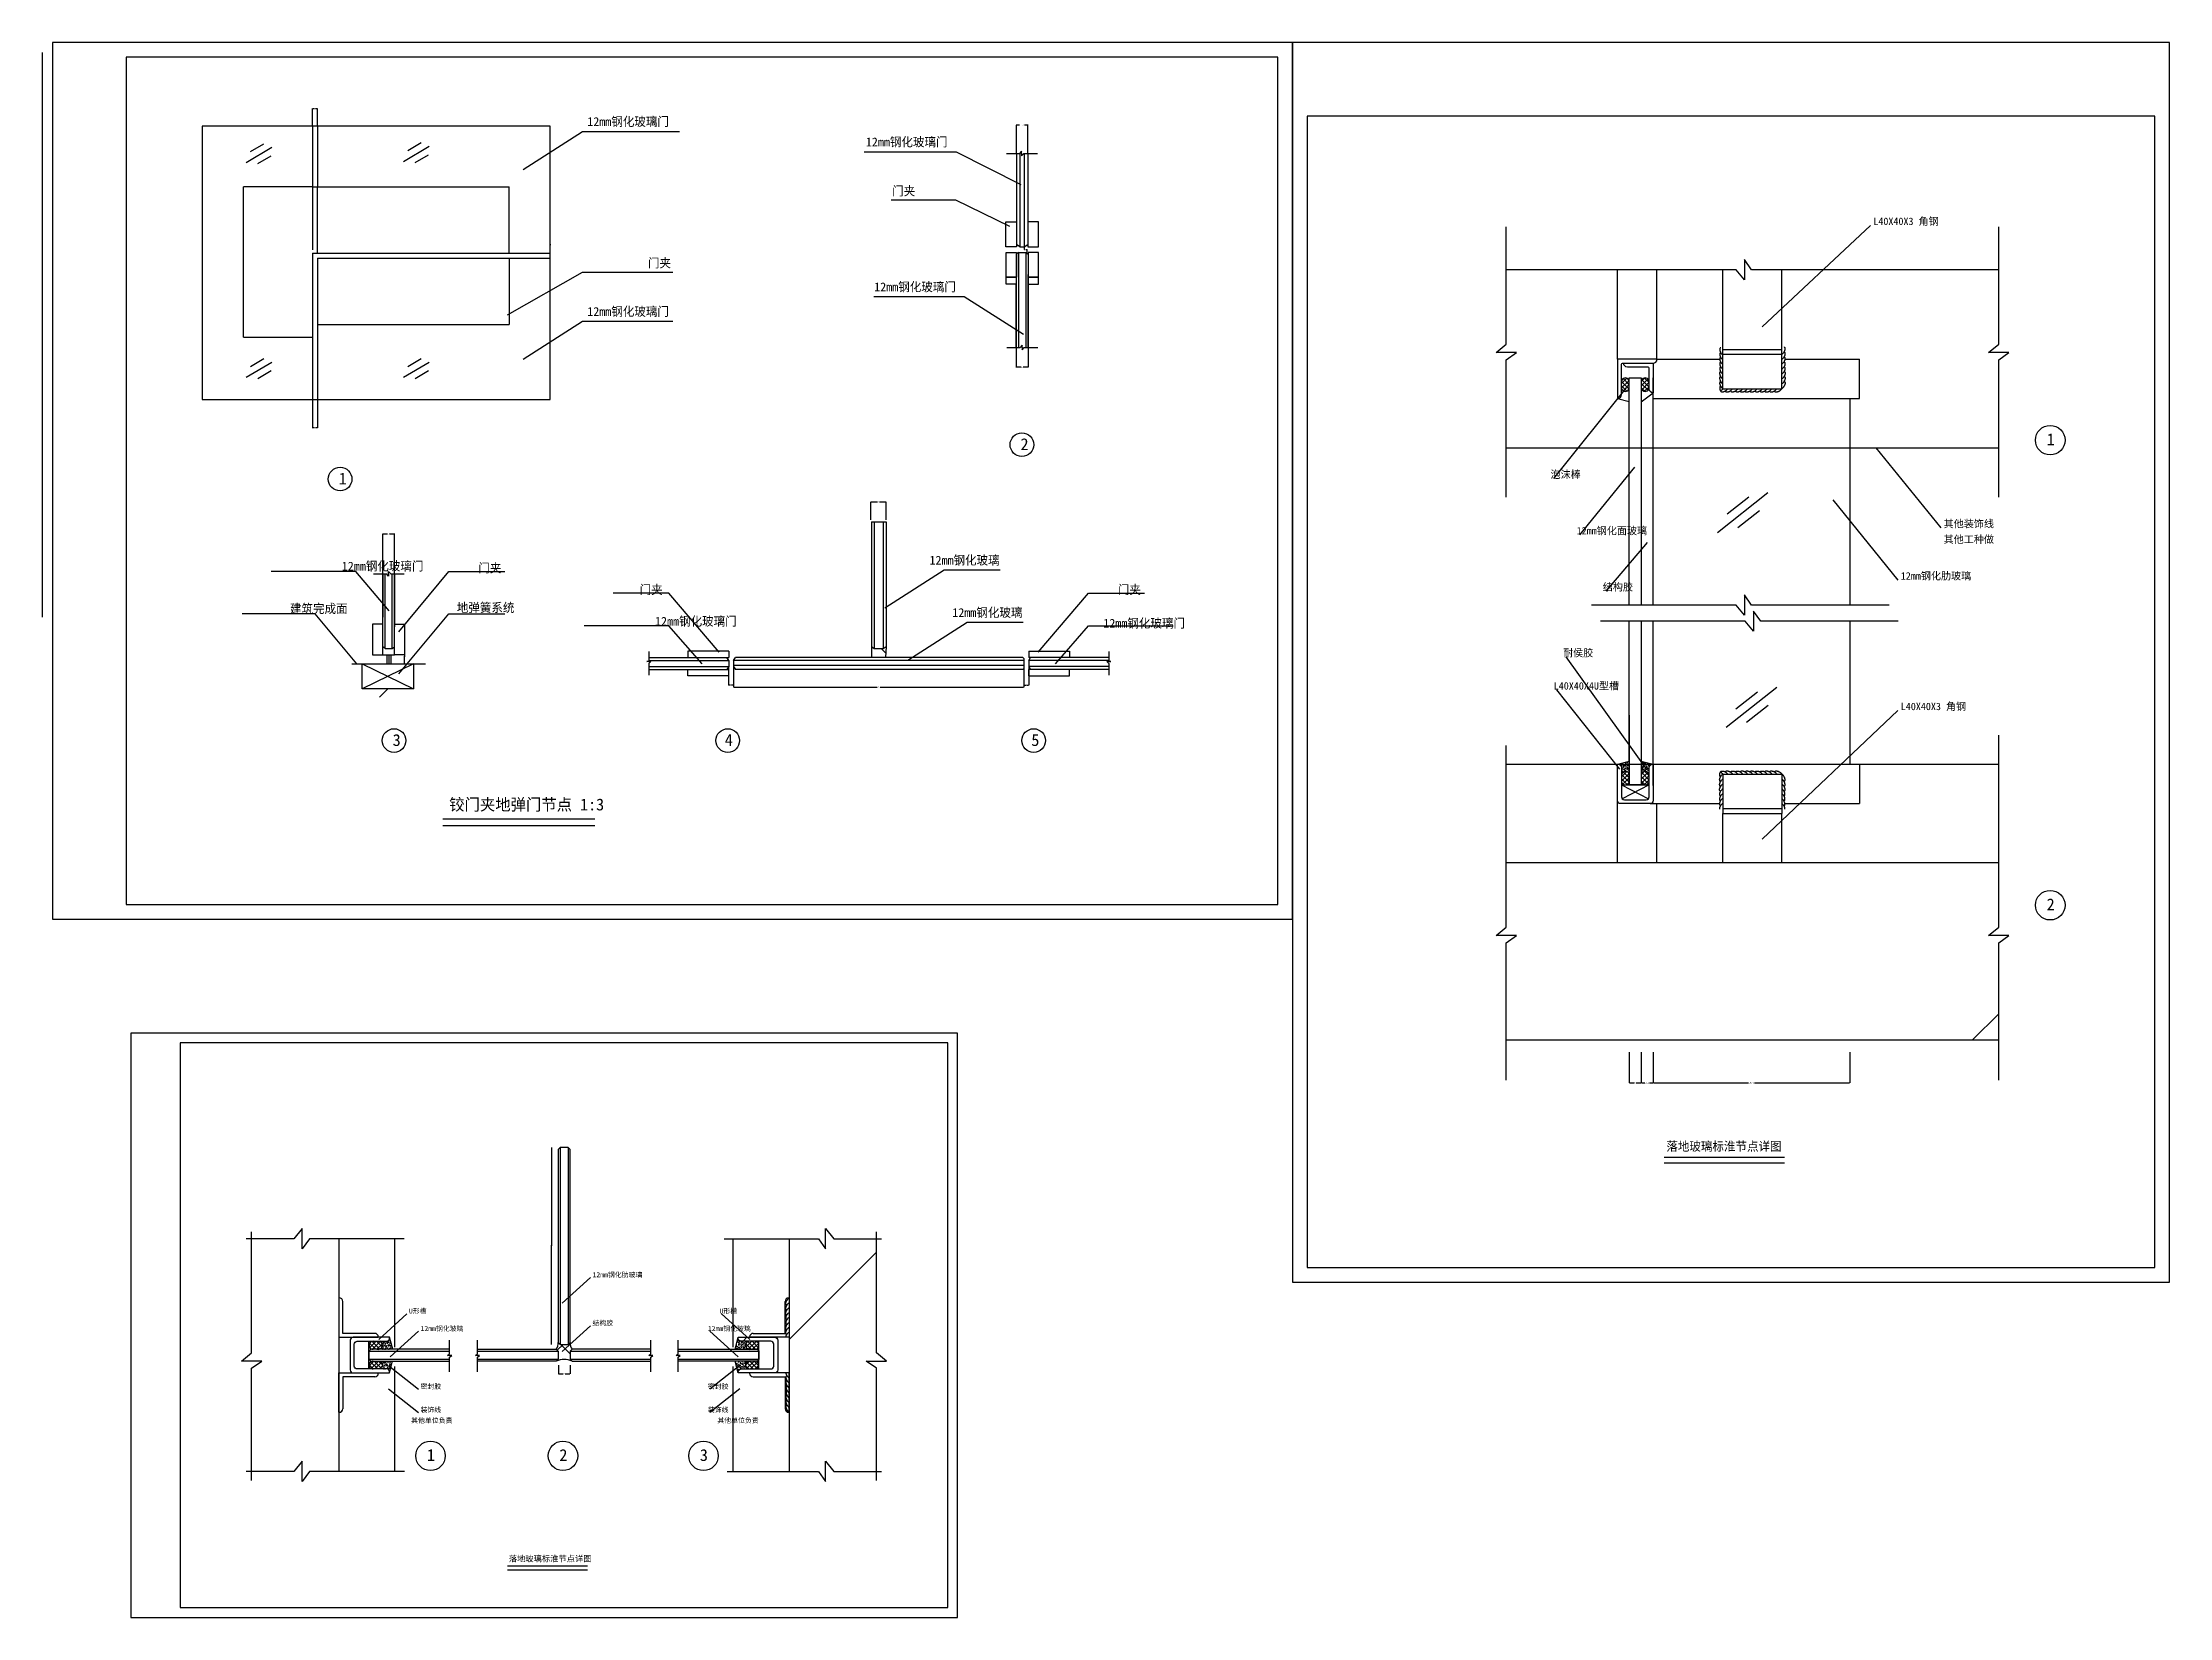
# Model space of a CAD drawing. Header units: metres. Extents: x 1403 to 3564, y 83 to 1684.
import ezdxf

# ---------------------------------------------------------------- set-up
doc = ezdxf.new("R2010")
doc.units = ezdxf.units.M
for name, color, linetype in [('2', 4, 'Continuous'), ('DIM', 6, 'Continuous'), ('STAIR', 41, 'Continuous'), ('WINDOW', 61, 'Continuous'), ('填充', 2, 'Continuous'), ('文字', 7, 'Continuous'), ('标注', 3, 'Continuous')]:
    doc.layers.add(name, color=color, linetype=linetype)
doc.dimstyles.get("Standard").update_dxf_attribs({"dimtxt": 2.5, "dimasz": 2.5, "dimexe": 1.25, "dimexo": 0.625, "dimtad": 1, "dimcen": 2.5, "dimazin": 3, "dimtfac": 1, "dimtmove": 0, "dimatfit": 3})

msp = doc.modelspace()

# ---------------------------------------------------------------- texts
for s, height, p in [('12mm钢化玻璃门', 9, (1956.48, 1598.64)), ('12mm钢化玻璃门', 9, (2239.51, 1577.95)), ('门夹', 9, (2266.29, 1528.12)), ('门夹', 9, (2018.18, 1454.9)), ('12mm钢化玻璃门', 9, (2248.01, 1430.64)), ('12mm钢化玻璃门', 9, (1956.48, 1405.65)), ('1', 12, (3439.27, 1274.21)), ('12mm钢化玻璃', 9, (2304.16, 1152.86)), ('12mm钢化玻璃', 9, (2327.37, 1099.66)), ('2', 12, (3439.27, 801.57)), ('落地玻璃标淮节点详图', 9, (3052.91, 557.1)), ('1', 12, (1793.59, 241.9)), ('2', 12, (1928.15, 241.9)), ('3', 12, (2070.93, 241.9)), ('落地玻璃标淮节点详图', 6, (1876.81, 139.58))]:
    msp.add_text(s, height=height).set_placement(p)
at = {"char_height": 9, "attachment_point": 1}
for s, insert in [('\\A1;12mm钢化玻璃门', (1707.05, 1155.86)), ('门夹', (1845.82, 1153.9)), ('门夹', (2009.71, 1131.92)), ('门夹', (2495.58, 1131.92)), ('建筑完成面', (1654.49, 1112.58)), ('地弹簧系统', (1823.99, 1113.64)), ('\\A1;12mm钢化玻璃门', (2025.32, 1099.79)), ('\\A1;12mm钢化玻璃门', (2480.81, 1097.79))]:
    msp.add_mtext(s, dxfattribs=dict(at, insert=insert))
at = {"layer": 'DIM'}
for s, p in [('2', (2396.71, 1269.31)), ('1', (1703.99, 1234.35)), ('3', (1758.79, 968.59)), ('4', (2096.17, 968.59)), ('5', (2407.69, 968.59))]:
    msp.add_text(s, height=12, dxfattribs=at).set_placement(p)
at = {"layer": '文字'}
msp.add_text('铰门夹地弹门节点 1:3', height=12, dxfattribs=at).set_placement((1816.23, 903.1))
at = {"layer": '标注', "attachment_point": 1}
for s, insert, char_height in [('{\\f宋体|b0|i0|c134|p2;L40X40X3 角钢}', (3263.17, 1505.6), 7.5), ('{\\f宋体|b0|i0|c134|p2;泡沫棒}', (2935.21, 1248.37), 7.5), ('{\\f宋体|b0|i0|c134|p2;12mm钢化面玻璃}', (2961.76, 1191.11), 7.5), ('{\\f宋体|b0|i0|c134|p2;其他装饰线}', (3334.61, 1198.18), 7.5), ('{\\f宋体|b0|i0|c134|p2;其他工种做}', (3334.61, 1182.35), 7.5), ('{\\f宋体|b0|i0|c134|p2;12mm钢化肋玻璃}', (3291.05, 1145.16), 7.5), ('{\\f宋体|b0|i0|c134|p2;结构胶}', (2988.31, 1133.9), 7.5), ('{\\f宋体|b0|i0|c134|p2;耐侯胶}', (2947.94, 1066.96), 7.5), ('{\\f宋体|b0|i0|c134|p2;L40X40X4U型槽}', (2938.45, 1033.43), 7.5), ('{\\f宋体|b0|i0|c134|p2;L40X40X3 角钢}', (3291.05, 1012.54), 7.5), ('{\\f宋体|b0|i0|c134|p2;12mm钢化肋玻璃}', (1961.84, 433.65), 5), ('{\\f宋体|b0|i0|c134|p2;U形槽}', (1775.31, 396.79), 5), ('{\\f宋体|b0|i0|c134|p2;U形槽}', (2090.83, 396.79), 5), ('{\\f宋体|b0|i0|c134|p2;12mm钢化玻璃}', (1787.12, 378.97), 5), ('{\\f宋体|b0|i0|c134|p2;结构胶}', (1961.84, 384.61), 5), ('{\\f宋体|b0|i0|c134|p2;12mm钢化玻璃}', (2079.02, 378.97), 5), ('{\\f宋体|b0|i0|c134|p2;密封胶}', (1787.12, 320.12), 5), ('{\\f宋体|b0|i0|c134|p2;密封胶}', (2079.02, 320.12), 5), ('{\\f宋体|b0|i0|c134|p2;其他单位负责}', (1777.52, 285.58), 5), ('{\\f宋体|b0|i0|c134|p2;装饰线}', (1787.12, 296.41), 5), ('{\\f宋体|b0|i0|c134|p2;装饰线}', (2079.02, 296.41), 5), ('{\\f宋体|b0|i0|c134|p2;其他单位负责}', (2088.62, 285.58), 5)]:
    msp.add_mtext(s, dxfattribs=dict(at, insert=insert, char_height=char_height))

# ---------------------------------------------------------------- blocks, each defined once
blk = doc.blocks.new('_CLOSEDFILLED')
at = {"color": 0, "linetype": 'BYBLOCK'}
blk.add_solid([(-1, 0.2), (0, 0), (-1, -0.2)], dxfattribs=at)
blk = doc.blocks.new('*D1')
for p, q in [((2392.28, 1373.51), (2392.28, 1353.66)), ((2404.31, 1373.51), (2404.31, 1353.66)), ((2397.295, 1353.66), (2392.03, 1353.66)), ((2404.56, 1353.66), (2399.295, 1353.66))]:
    blk.add_line(p, q)
at = {"layer": 'Defpoints'}
for p in [(2392.28, 1373.51), (2404.31, 1373.51), (2404.31, 1353.66)]:
    blk.add_point(p, dxfattribs=at)
at = {"layer": 'DIM', "xscale": 0.25, "yscale": 0.25}
blk.add_blockref('_CLOSEDFILLED', (2392.28, 1353.66), dxfattribs=at)
at = {"layer": 'DIM', "xscale": 0.25, "yscale": 0.25, "rotation": 180}
blk.add_blockref('_CLOSEDFILLED', (2404.31, 1353.66), dxfattribs=at)
at = {"layer": 'DIM', "insert": (2398.295, 1353.66), "char_height": 1, "attachment_point": 5}
blk.add_mtext('12', dxfattribs=at)
blk = doc.blocks.new('*D2')
for p, q in [((2400.54, 1475.96), (2400.54, 1473.05)), ((2400.79, 1473.05), (2401.54, 1473.05)), ((2402.54, 1473.05), (2403.29, 1473.05)), ((2403.54, 1470.15), (2403.54, 1473.05))]:
    blk.add_line(p, q)
at = {"layer": 'Defpoints'}
for p in [(2400.54, 1475.96), (2400.54, 1473.05), (2403.54, 1470.15)]:
    blk.add_point(p, dxfattribs=at)
at = {"layer": 'DIM', "xscale": 0.25, "yscale": 0.25, "rotation": 180}
blk.add_blockref('_CLOSEDFILLED', (2400.54, 1473.05), dxfattribs=at)
at = {"layer": 'DIM', "xscale": 0.25, "yscale": 0.25}
blk.add_blockref('_CLOSEDFILLED', (2403.54, 1473.05), dxfattribs=at)
at = {"layer": 'DIM', "insert": (2402.04, 1473.05), "char_height": 1, "attachment_point": 5}
blk.add_mtext('5', dxfattribs=at)
blk = doc.blocks.new('*D3')
for p, q in [((1677.31, 1320.64), (1677.31, 1291.93)), ((1682.31, 1320.64), (1682.31, 1291.93)), ((1679.31, 1291.93), (1677.06, 1291.93)), ((1682.56, 1291.93), (1680.31, 1291.93))]:
    blk.add_line(p, q)
at = {"layer": 'Defpoints'}
for p in [(1677.31, 1320.64), (1682.31, 1320.64), (1682.31, 1291.93)]:
    blk.add_point(p, dxfattribs=at)
at = {"layer": 'DIM', "xscale": 0.25, "yscale": 0.25}
blk.add_blockref('_CLOSEDFILLED', (1677.31, 1291.93), dxfattribs=at)
at = {"layer": 'DIM', "xscale": 0.25, "yscale": 0.25, "rotation": 180}
blk.add_blockref('_CLOSEDFILLED', (1682.31, 1291.93), dxfattribs=at)
at = {"layer": 'DIM', "insert": (1679.81, 1291.93), "char_height": 1, "attachment_point": 5}
blk.add_mtext('5', dxfattribs=at)
blk = doc.blocks.new('*D4')
for p, q in [((1677.31, 1598.47), (1677.31, 1616.52)), ((1677.56, 1616.52), (1679.31, 1616.52)), ((1680.31, 1616.52), (1682.06, 1616.52)), ((1682.31, 1598.47), (1682.31, 1616.52))]:
    blk.add_line(p, q)
at = {"layer": 'Defpoints'}
for p in [(1677.31, 1616.52), (1677.31, 1598.47), (1682.31, 1598.47)]:
    blk.add_point(p, dxfattribs=at)
at = {"layer": 'DIM', "xscale": 0.25, "yscale": 0.25, "rotation": 180}
blk.add_blockref('_CLOSEDFILLED', (1677.31, 1616.52), dxfattribs=at)
at = {"layer": 'DIM', "xscale": 0.25, "yscale": 0.25}
blk.add_blockref('_CLOSEDFILLED', (1682.31, 1616.52), dxfattribs=at)
at = {"layer": 'DIM', "insert": (1679.81, 1616.52), "char_height": 1, "attachment_point": 5}
blk.add_mtext('5', dxfattribs=at)
blk = doc.blocks.new('*D5')
for p, q in [((1753.66, 1183.9), (1748.49, 1183.9)), ((1748.74, 1143.46), (1748.74, 1183.9)), ((1760.83, 1183.9), (1755.66, 1183.9)), ((1760.58, 1143.46), (1760.58, 1183.9))]:
    blk.add_line(p, q)
at = {"layer": 'Defpoints'}
for p in [(1760.58, 1183.9), (1748.74, 1143.46), (1760.58, 1143.46)]:
    blk.add_point(p, dxfattribs=at)
at = {"layer": 'DIM', "xscale": 0.25, "yscale": 0.25}
blk.add_blockref('_CLOSEDFILLED', (1748.74, 1183.9), dxfattribs=at)
at = {"layer": 'DIM', "xscale": 0.25, "yscale": 0.25, "rotation": 180}
blk.add_blockref('_CLOSEDFILLED', (1760.58, 1183.9), dxfattribs=at)
at = {"layer": 'DIM', "insert": (1754.66, 1183.9), "char_height": 1, "attachment_point": 5}
blk.add_mtext('12', dxfattribs=at)
blk = doc.blocks.new('*D6')
for p, q in [((1770.65, 1059.94), (1770.4, 1059.94)), ((1770.9, 1061.12), (1770.9, 1059.94)), ((1770.9, 1052.04), (1770.9, 1059.94)), ((1770.9, 1059.94), (1770.9, 1059.94)), ((1771.15, 1059.94), (1771.4, 1059.94))]:
    blk.add_line(p, q)
at = {"layer": 'Defpoints'}
for p in [(1770.9, 1061.12), (1770.9, 1059.94), (1770.9, 1052.04)]:
    blk.add_point(p, dxfattribs=at)
at = {"layer": 'DIM', "xscale": 0.25, "yscale": 0.25}
blk.add_blockref('_CLOSEDFILLED', (1770.9, 1059.94), dxfattribs=at)
at = {"layer": 'DIM', "xscale": 0.25, "yscale": 0.25, "rotation": 180}
blk.add_blockref('_CLOSEDFILLED', (1770.9, 1059.94), dxfattribs=at)
at = {"layer": 'DIM', "insert": (1770.9, 1061.065), "char_height": 1, "attachment_point": 5}
blk.add_mtext('10', dxfattribs=at)
blk = doc.blocks.new('*D7')
for p, q in [((1918.72, 1478.15), (1918.47, 1478.15)), ((1918.97, 1469.35), (1918.97, 1478.15)), ((1918.97, 1464.35), (1918.97, 1478.15)), ((1918.97, 1478.15), (1918.97, 1478.15)), ((1919.22, 1478.15), (1919.47, 1478.15))]:
    blk.add_line(p, q)
at = {"layer": 'Defpoints'}
for p in [(1918.97, 1478.15), (1918.97, 1469.35), (1918.97, 1464.35)]:
    blk.add_point(p, dxfattribs=at)
at = {"layer": 'DIM', "xscale": 0.25, "yscale": 0.25}
blk.add_blockref('_CLOSEDFILLED', (1918.97, 1478.15), dxfattribs=at)
at = {"layer": 'DIM', "xscale": 0.25, "yscale": 0.25, "rotation": 180}
blk.add_blockref('_CLOSEDFILLED', (1918.97, 1478.15), dxfattribs=at)
at = {"layer": 'DIM', "insert": (1918.97, 1479.275), "char_height": 1, "attachment_point": 5}
blk.add_mtext('5', dxfattribs=at)
blk = doc.blocks.new('*D8')
for p, q in [((2395.83, 1599.61), (2392.32, 1599.61)), ((2392.57, 1570.62), (2392.57, 1599.61)), ((2404.34, 1599.61), (2400.83, 1599.61)), ((2404.09, 1570.62), (2404.09, 1599.61))]:
    blk.add_line(p, q)
at = {"layer": 'Defpoints'}
for p in [(2404.09, 1599.61), (2392.57, 1570.62), (2404.09, 1570.62)]:
    blk.add_point(p, dxfattribs=at)
at = {"layer": 'DIM', "xscale": 0.25, "yscale": 0.25}
blk.add_blockref('_CLOSEDFILLED', (2392.57, 1599.61), dxfattribs=at)
at = {"layer": 'DIM', "xscale": 0.25, "yscale": 0.25, "rotation": 180}
blk.add_blockref('_CLOSEDFILLED', (2404.09, 1599.61), dxfattribs=at)
at = {"layer": 'DIM', "insert": (2398.33, 1599.61), "char_height": 1, "attachment_point": 5}
blk.add_mtext('11,52', dxfattribs=at)
blk = doc.blocks.new('*D9')
for p, q in [((2100.15, 1049.52), (2100.15, 1030.35)), ((2105.14, 1051.28), (2105.14, 1030.35)), ((2102.145, 1030.35), (2099.9, 1030.35)), ((2105.39, 1030.35), (2103.145, 1030.35))]:
    blk.add_line(p, q)
at = {"layer": 'Defpoints'}
for p in [(2100.15, 1049.52), (2105.14, 1051.28), (2105.14, 1030.35)]:
    blk.add_point(p, dxfattribs=at)
at = {"layer": 'DIM', "xscale": 0.25, "yscale": 0.25}
blk.add_blockref('_CLOSEDFILLED', (2100.15, 1030.35), dxfattribs=at)
at = {"layer": 'DIM', "xscale": 0.25, "yscale": 0.25, "rotation": 180}
blk.add_blockref('_CLOSEDFILLED', (2105.14, 1030.35), dxfattribs=at)
at = {"layer": 'DIM', "insert": (2102.645, 1030.35), "char_height": 1, "attachment_point": 5}
blk.add_mtext('5', dxfattribs=at)
blk = doc.blocks.new('*D10')
for p, q in [((2244.67, 1198.28), (2244.67, 1216.73)), ((2244.92, 1216.73), (2251.415, 1216.73)), ((2253.415, 1216.73), (2259.91, 1216.73)), ((2260.16, 1198.28), (2260.16, 1216.73))]:
    blk.add_line(p, q)
at = {"layer": 'Defpoints'}
for p in [(2244.67, 1216.73), (2244.67, 1198.28), (2260.16, 1198.28)]:
    blk.add_point(p, dxfattribs=at)
at = {"layer": 'DIM', "xscale": 0.25, "yscale": 0.25, "rotation": 180}
blk.add_blockref('_CLOSEDFILLED', (2244.67, 1216.73), dxfattribs=at)
at = {"layer": 'DIM', "xscale": 0.25, "yscale": 0.25}
blk.add_blockref('_CLOSEDFILLED', (2260.16, 1216.73), dxfattribs=at)
at = {"layer": 'DIM', "insert": (2252.415, 1216.73), "char_height": 1, "attachment_point": 5}
blk.add_mtext('12', dxfattribs=at)
blk = doc.blocks.new('*D11')
for p, q in [((2400.14, 1051.28), (2400.14, 1030.35)), ((2405.13, 1049.52), (2405.13, 1030.35)), ((2400.39, 1030.35), (2402.135, 1030.35)), ((2403.135, 1030.35), (2404.88, 1030.35))]:
    blk.add_line(p, q)
at = {"layer": 'Defpoints'}
for p in [(2400.14, 1051.28), (2405.13, 1049.52), (2400.14, 1030.35)]:
    blk.add_point(p, dxfattribs=at)
at = {"layer": 'DIM', "xscale": 0.25, "yscale": 0.25, "rotation": 180}
blk.add_blockref('_CLOSEDFILLED', (2400.14, 1030.35), dxfattribs=at)
at = {"layer": 'DIM', "xscale": 0.25, "yscale": 0.25}
blk.add_blockref('_CLOSEDFILLED', (2405.13, 1030.35), dxfattribs=at)
at = {"layer": 'DIM', "insert": (2402.635, 1030.35), "char_height": 1, "attachment_point": 5}
blk.add_mtext('5', dxfattribs=at)
blk = doc.blocks.new('*D12')
for p, q in [((2105.14, 1049.52), (2105.14, 1028.47)), ((2400.14, 1047.47), (2400.14, 1028.47)), ((2105.39, 1028.47), (2251.14, 1028.47)), ((2254.14, 1028.47), (2399.89, 1028.47))]:
    blk.add_line(p, q)
at = {"layer": 'Defpoints'}
for p in [(2105.14, 1049.52), (2400.14, 1047.47), (2105.14, 1028.47)]:
    blk.add_point(p, dxfattribs=at)
at = {"layer": 'DIM', "xscale": 0.25, "yscale": 0.25, "rotation": 180}
blk.add_blockref('_CLOSEDFILLED', (2105.14, 1028.47), dxfattribs=at)
at = {"layer": 'DIM', "xscale": 0.25, "yscale": 0.25}
blk.add_blockref('_CLOSEDFILLED', (2400.14, 1028.47), dxfattribs=at)
at = {"layer": 'DIM', "insert": (2252.64, 1028.47), "char_height": 1, "attachment_point": 5}
blk.add_mtext('295', dxfattribs=at)
blk = doc.blocks.new('*D13')
for p, q in [((3039.48, 657.47), (3039.48, 626.14)), ((3239.26, 657.47), (3239.26, 626.14)), ((3039.73, 626.14), (3136.37, 626.14)), ((3142.37, 626.14), (3239.01, 626.14))]:
    blk.add_line(p, q)
at = {"layer": 'Defpoints'}
for p in [(3039.48, 657.47), (3239.26, 657.47), (3039.48, 626.14)]:
    blk.add_point(p, dxfattribs=at)
at = {"layer": '标注', "xscale": 0.25, "yscale": 0.25, "rotation": 180}
blk.add_blockref('_CLOSEDFILLED', (3039.48, 626.14), dxfattribs=at)
at = {"layer": '标注', "xscale": 0.25, "yscale": 0.25}
blk.add_blockref('_CLOSEDFILLED', (3239.26, 626.14), dxfattribs=at)
at = {"layer": '标注', "insert": (3139.37, 626.14), "char_height": 1, "attachment_point": 5}
blk.add_mtext('199,78', dxfattribs=at)
blk = doc.blocks.new('*D14')
for p, q in [((3027.26, 657.47), (3027.26, 626.14)), ((3039.48, 657.47), (3039.48, 626.14)), ((3027.51, 626.14), (3030.87, 626.14)), ((3035.87, 626.14), (3039.23, 626.14))]:
    blk.add_line(p, q)
at = {"layer": 'Defpoints'}
for p in [(3027.26, 657.47), (3039.48, 657.47), (3027.26, 626.14)]:
    blk.add_point(p, dxfattribs=at)
at = {"layer": '标注', "xscale": 0.25, "yscale": 0.25, "rotation": 180}
blk.add_blockref('_CLOSEDFILLED', (3027.26, 626.14), dxfattribs=at)
at = {"layer": '标注', "xscale": 0.25, "yscale": 0.25}
blk.add_blockref('_CLOSEDFILLED', (3039.48, 626.14), dxfattribs=at)
at = {"layer": '标注', "insert": (3033.37, 626.14), "char_height": 1, "attachment_point": 5}
blk.add_mtext('12,22', dxfattribs=at)
blk = doc.blocks.new('*D15')
for p, q in [((3015.26, 657.47), (3015.26, 626.14)), ((3027.26, 657.47), (3027.26, 626.14)), ((3015.51, 626.14), (3020.26, 626.14)), ((3022.26, 626.14), (3027.01, 626.14))]:
    blk.add_line(p, q)
at = {"layer": 'Defpoints'}
for p in [(3015.26, 657.47), (3027.26, 657.47), (3015.26, 626.14)]:
    blk.add_point(p, dxfattribs=at)
at = {"layer": '标注', "xscale": 0.25, "yscale": 0.25, "rotation": 180}
blk.add_blockref('_CLOSEDFILLED', (3015.26, 626.14), dxfattribs=at)
at = {"layer": '标注', "xscale": 0.25, "yscale": 0.25}
blk.add_blockref('_CLOSEDFILLED', (3027.26, 626.14), dxfattribs=at)
at = {"layer": '标注', "insert": (3021.26, 626.14), "char_height": 1, "attachment_point": 5}
blk.add_mtext('12', dxfattribs=at)
blk = doc.blocks.new('*D16')
for p, q in [((1920.13, 560.37), (1920.13, 460.37)), ((1919.88, 460.37), (1919.63, 460.37)), ((1920.13, 360.37), (1920.13, 460.37)), ((1920.13, 460.37), (1920.13, 460.37)), ((1920.38, 460.37), (1920.63, 460.37))]:
    blk.add_line(p, q)
at = {"layer": 'Defpoints'}
for p in [(1920.13, 560.37), (1920.13, 460.37), (1920.13, 360.37)]:
    blk.add_point(p, dxfattribs=at)
at = {"layer": '标注', "xscale": 0.25, "yscale": 0.25}
blk.add_blockref('_CLOSEDFILLED', (1920.13, 460.37), dxfattribs=at)
at = {"layer": '标注', "xscale": 0.25, "yscale": 0.25, "rotation": 180}
blk.add_blockref('_CLOSEDFILLED', (1920.13, 460.37), dxfattribs=at)
at = {"layer": '标注', "insert": (1920.13, 461.495), "char_height": 1, "attachment_point": 5}
blk.add_mtext('0', dxfattribs=at)
blk = doc.blocks.new('*D17')
for p, q in [((1927.18, 339.09), (1927.18, 330.35)), ((1927.43, 330.35), (1932.18, 330.35)), ((1934.18, 330.35), (1938.93, 330.35)), ((1939.18, 339.09), (1939.18, 330.35))]:
    blk.add_line(p, q)
at = {"layer": 'Defpoints'}
for p in [(1927.18, 339.09), (1927.18, 330.35), (1939.18, 339.09)]:
    blk.add_point(p, dxfattribs=at)
at = {"layer": '标注', "xscale": 0.25, "yscale": 0.25, "rotation": 180}
blk.add_blockref('_CLOSEDFILLED', (1927.18, 330.35), dxfattribs=at)
at = {"layer": '标注', "xscale": 0.25, "yscale": 0.25}
blk.add_blockref('_CLOSEDFILLED', (1939.18, 330.35), dxfattribs=at)
at = {"layer": '标注', "insert": (1933.18, 330.35), "char_height": 1, "attachment_point": 5}
blk.add_mtext('12', dxfattribs=at)

# ---------------------------------------------------------------- dimensions: what is measured, and where the dimension line sits
at = {"layer": 'DIM'}
for base, p1, p2, text, picture, middle in [((1677.31, 1616.52), (1677.31, 1598.47), (1682.31, 1598.47), '5', '*D4', (1679.81, 1616.52)), ((1918.97, 1478.15), (1918.97, 1469.35), (1918.97, 1464.35), '5', '*D7', (1918.97, 1479.275)), ((2400.54, 1473.05), (2400.54, 1475.96), (2403.54, 1470.15), '5', '*D2', (2402.04, 1473.05)), ((2404.31, 1353.66), (2404.31, 1373.51), (2392.28, 1373.51), '12', '*D1', (2398.295, 1353.66)), ((1682.31, 1291.93), (1682.31, 1320.64), (1677.31, 1320.64), '5', '*D3', (1679.81, 1291.93)), ((2244.67, 1216.73), (2244.67, 1198.28), (2260.16, 1198.28), '12', '*D10', (2252.415, 1216.73)), ((1760.58, 1183.9), (1760.58, 1143.46), (1748.74, 1143.46), '12', '*D5', (1754.66, 1183.9)), ((1770.9, 1059.94), (1770.9, 1061.12), (1770.9, 1052.04), '10', '*D6', (1770.9, 1061.065)), ((2105.14, 1030.35), (2105.14, 1051.28), (2100.15, 1049.52), '5', '*D9', (2102.645, 1030.35)), ((2400.14, 1030.35), (2400.14, 1051.28), (2405.13, 1049.52), '5', '*D11', (2402.635, 1030.35))]:
    dim = msp.add_linear_dim(base=base, p1=p1, p2=p2, text=text, dimstyle='Standard', dxfattribs=at)
    dim.commit()
    dim.dimension.update_dxf_attribs({"geometry": picture, "text_midpoint": middle})
for base, p1, p2, picture, middle in [((2404.09, 1599.61), (2404.09, 1570.62), (2392.57, 1570.62), '*D8', (2398.33, 1599.61)), ((2105.14, 1028.47), (2105.14, 1049.52), (2400.14, 1047.47), '*D12', (2252.64, 1028.47))]:
    dim = msp.add_linear_dim(base=base, p1=p1, p2=p2, dimstyle='Standard', dxfattribs=at)
    dim.commit()
    dim.dimension.update_dxf_attribs({"geometry": picture, "text_midpoint": middle})
at = {"layer": '标注'}
for base, p1, p2, picture, middle in [((3015.26, 626.14), (3015.26, 657.47), (3027.26, 657.47), '*D15', (3021.26, 626.14)), ((3027.26, 626.14), (3027.26, 657.47), (3039.48, 657.47), '*D14', (3033.37, 626.14)), ((3039.48, 626.14), (3039.48, 657.47), (3239.26, 657.47), '*D13', (3139.37, 626.14)), ((1920.13, 460.37), (1920.13, 360.37), (1920.13, 560.37), '*D16', (1920.13, 461.495)), ((1927.18, 330.35), (1927.18, 339.09), (1939.18, 339.09), '*D17', (1933.18, 330.35))]:
    dim = msp.add_linear_dim(base=base, p1=p1, p2=p2, dimstyle='Standard', dxfattribs=at)
    dim.commit()
    dim.dimension.update_dxf_attribs({"geometry": picture, "text_midpoint": middle})

# ---------------------------------------------------------------- hatches: boundary and pattern name
h = msp.add_hatch()
h.set_pattern_fill('ANSI31', scale=18)
h.paths.add_polyline_path([(1792.27, 1052.04), (1780.07, 1052.04), (1780.07, 1043.77), (1790.7, 1043.77), (1792.27, 1043.77)])
h.paths.add_polyline_path([(1792.27, 1043.77), (1781.79, 1043.77), (1780.07, 1043.77), (1780.07, 1026.51), (1727.8, 1026.51), (1727.8, 1043.77), (1717.17, 1043.77), (1717.17, 1018.03), (1792.27, 1018.03)])
h = msp.add_hatch()
h.set_pattern_fill('ANSI31', scale=18)
h.paths.add_polyline_path([(1727.8, 1052.04), (1717.17, 1052.04), (1717.17, 1043.77), (1727.8, 1043.77)])
h.paths.add_polyline_path([(1727.8, 1043.77), (1717.17, 1043.77), (1717.17, 1018.03), (1753.93, 1018.03), (1753.93, 1026.51), (1727.8, 1026.51)])
at = {"layer": '2'}
h = msp.add_hatch(dxfattribs=at)
h.set_pattern_fill('AR-CONC', scale=10)
h.paths.add_polyline_path([(2890.22, 849.98), (2890.22, 784.36), (2879.92, 775.92), (2900.52, 775.92), (2890.22, 768.57), (2890.22, 669.98), (3390.58, 669.98), (3390.58, 768.57), (3400.88, 775.92), (3380.27, 775.92), (3390.58, 784.36), (3390.58, 849.98)])
h = msp.add_hatch(dxfattribs=at)
h.set_pattern_fill('ANSI31', scale=300)
h.paths.add_polyline_path([(2890.22, 849.98), (2890.22, 784.36), (2879.92, 775.92), (2900.52, 775.92), (2890.22, 768.57), (2890.22, 669.98), (3390.58, 669.98), (3390.58, 768.57), (3400.88, 775.92), (3380.27, 775.92), (3390.58, 784.36), (3390.58, 849.98)])
h = msp.add_hatch(dxfattribs=at)
h.set_pattern_fill('AR-CONC', scale=10)
h.paths.add_polyline_path([(1625.71, 343.4), (1615.41, 336.05), (1615.41, 231.27), (1658.53, 231.27), (1666.97, 241.57), (1666.97, 220.96), (1674.31, 231.27), (1704.13, 231.27), (1704.13, 467.69), (1674.31, 467.69), (1666.97, 457.39), (1666.97, 477.99), (1658.53, 467.69), (1615.41, 467.69), (1615.41, 351.84), (1605.11, 343.4)])
h = msp.add_hatch(dxfattribs=at)
h.set_pattern_fill('ANSI31', scale=200)
h.paths.add_polyline_path([(1704.13, 467.69), (1674.31, 467.69), (1666.97, 457.39), (1666.97, 477.99), (1658.53, 467.69), (1615.41, 467.69), (1615.41, 351.84), (1605.11, 343.4), (1625.71, 343.4), (1615.41, 336.05), (1615.41, 231.27), (1658.53, 231.27), (1666.97, 241.57), (1666.97, 220.96), (1674.31, 231.27), (1704.13, 231.27)])
h = msp.add_hatch(dxfattribs=at)
h.set_pattern_fill('AR-CONC', scale=10)
h.paths.add_polyline_path([(2250.27, 467.69), (2207.14, 467.69), (2198.71, 477.99), (2198.71, 457.39), (2191.36, 467.69), (2161.54, 467.69), (2161.54, 231.27), (2191.36, 231.27), (2198.71, 220.96), (2198.71, 241.57), (2207.14, 231.27), (2250.27, 231.27), (2250.27, 336.05), (2239.96, 343.4), (2260.57, 343.4), (2250.27, 351.84)])
h = msp.add_hatch(dxfattribs=at)
h.set_pattern_fill('ANSI31', scale=200)
h.paths.add_polyline_path([(2250.27, 467.69), (2207.14, 467.69), (2198.71, 477.99), (2198.71, 457.39), (2191.36, 467.69), (2161.54, 467.69), (2161.54, 231.27), (2191.36, 231.27), (2198.71, 220.96), (2198.71, 241.57), (2207.14, 231.27), (2250.27, 231.27), (2250.27, 336.05), (2239.96, 343.4), (2260.57, 343.4), (2250.27, 351.84)])
h = msp.add_hatch(dxfattribs=at)
h.set_pattern_fill('ANSI37', scale=10)
h.paths.add_polyline_path([(1941.07, 355.37, -0.1), (1939.23, 360.37), (1926.91, 360.37, -0.1), (1925.07, 355.37), (1927.07, 353.37), (1927.07, 344.12, -0.15), (1939.07, 344.12), (1939.07, 355.37)])
at = {"layer": 'STAIR'}
h = msp.add_hatch(dxfattribs=at)
h.set_pattern_fill('ANSI37')
h.paths.add_polyline_path([(3035.48, 1331.73, -0.72), (3027.26, 1332.21), (3027.26, 1338.52, -1), (3035.46, 1338.51, -0.01), (3035.46, 1338.43), (3035.48, 1338.43)])
h.paths.add_polyline_path([(3015.26, 1331.6, -0.66), (3007.26, 1331.73), (3007.26, 1338.8, -0.96), (3015.26, 1338.71)])
h = msp.add_hatch(dxfattribs=at)
h.set_pattern_fill('AR-SAND')
h.paths.add_polyline_path([(3003.37, 1321.66), (3015.26, 1318.6), (3015.26, 1331.6, -0.64), (3007.37, 1331.48), (3007.37, 1325.66, -0.41)])
h.paths.add_polyline_path([(3027.26, 1332.21), (3027.26, 1318.35), (3039.26, 1327.57), (3039.26, 1327.66, -0.39), (3035.37, 1331.49, -0.69)])
h = msp.add_hatch(dxfattribs=at)
h.set_pattern_fill('AR-SAND', scale=0.05)
h.paths.add_polyline_path([(3027.26, 939.43, -0.72), (3035.48, 939.91), (3035.48, 946.98, -0.41), (3038.48, 949.98), (3039.48, 949.98), (3027.26, 953.28)])
h.paths.add_polyline_path([(3007.26, 939.91, -0.66), (3015.26, 940.04), (3015.26, 953.03), (3003.26, 949.98), (3004.26, 949.98, -0.41), (3007.26, 946.98)])
h = msp.add_hatch(dxfattribs=at)
h.set_pattern_fill('ANSI32', scale=30)
h.paths.add_polyline_path([(3003.26, 941.68), (3007.26, 938.92), (3007.26, 946.98, 0.41), (3004.26, 949.98), (3003.26, 949.98)])
h = msp.add_hatch(dxfattribs=at)
h.set_pattern_fill('ANSI32', scale=30)
h.paths.add_polyline_path([(3010.26, 913.98, -0.41), (3007.26, 916.98), (3007.26, 932.84, -0.02), (3007.26, 933.23), (3007.26, 938.92), (3003.26, 941.68), (3003.26, 912.98, 0.41), (3006.26, 909.98), (3036.48, 909.98, 0.41), (3039.48, 912.98), (3039.48, 939.98), (3039.48, 949.98), (3038.48, 949.98, 0.41), (3035.48, 946.98), (3035.48, 916.98, -0.41), (3032.48, 913.98)])
h = msp.add_hatch(dxfattribs=at)
h.set_pattern_fill('ANSI37')
h.paths.add_polyline_path([(3035.48, 939.91, 0.72), (3027.26, 939.43), (3027.26, 933.12, 1), (3035.46, 933.13, 0.01), (3035.46, 933.21), (3035.48, 933.21)])
h.paths.add_polyline_path([(3015.26, 940.04, 0.66), (3007.26, 939.91), (3007.26, 932.84, 0.96), (3015.26, 932.93)])
h = msp.add_hatch(dxfattribs=at)
h.set_pattern_fill('ANSI32', scale=30)
h.paths.add_polyline_path([(1719.71, 338.37, 0.41), (1722.71, 335.37), (1738.57, 335.37, 0.02), (1738.96, 335.37), (1744.65, 335.37), (1747.41, 331.37), (1718.71, 331.37, -0.41), (1715.71, 334.37), (1715.71, 364.59, -0.41), (1718.71, 367.59), (1745.71, 367.59), (1755.71, 367.59), (1755.71, 366.59, -0.41), (1752.71, 363.59), (1722.71, 363.59, 0.41), (1719.71, 360.59)])
h = msp.add_hatch(dxfattribs=at)
h.set_pattern_fill('AR-SAND', scale=0.05)
h.paths.add_polyline_path([(1745.16, 355.37, 0.72), (1745.64, 363.59), (1752.71, 363.59, 0.41), (1755.71, 366.59), (1755.71, 367.59), (1759.02, 355.37)])
h.paths.add_polyline_path([(1745.64, 335.37, 0.66), (1745.77, 343.37), (1758.77, 343.37), (1755.71, 331.37), (1755.71, 332.37, 0.41), (1752.71, 335.37)])
h = msp.add_hatch(dxfattribs=at)
h.set_pattern_fill('AR-SAND', scale=0.05)
h.paths.add_polyline_path([(2120.51, 355.37, -0.72), (2120.03, 363.59), (2112.96, 363.59, -0.41), (2109.96, 366.59), (2109.96, 367.59), (2106.66, 355.37)])
h.paths.add_polyline_path([(2120.03, 335.37, -0.66), (2119.9, 343.37), (2106.91, 343.37), (2109.96, 331.37), (2109.96, 332.37, -0.41), (2112.96, 335.37)])
h = msp.add_hatch(dxfattribs=at)
h.set_pattern_fill('ANSI32', scale=30)
h.paths.add_polyline_path([(2145.96, 338.37, -0.41), (2142.96, 335.37), (2127.1, 335.37, -0.02), (2126.71, 335.37), (2121.03, 335.37), (2118.26, 331.37), (2146.96, 331.37, 0.41), (2149.96, 334.37), (2149.96, 364.59, 0.41), (2146.96, 367.59), (2119.96, 367.59), (2109.96, 367.59), (2109.96, 366.59, 0.41), (2112.96, 363.59), (2142.96, 363.59, -0.41), (2145.96, 360.59)])
h = msp.add_hatch(dxfattribs=at)
h.set_pattern_fill('ANSI37')
h.paths.add_polyline_path([(1745.64, 363.59, -0.72), (1745.16, 355.37), (1738.85, 355.37, -1), (1738.86, 363.57, -0.01), (1738.94, 363.57), (1738.94, 363.59)])
h.paths.add_polyline_path([(1745.77, 343.37, -0.66), (1745.64, 335.37), (1738.57, 335.37, -0.96), (1738.66, 343.37)])
h = msp.add_hatch(dxfattribs=at)
h.set_pattern_fill('ANSI37')
h.paths.add_polyline_path([(2120.03, 363.59, 0.72), (2120.51, 355.37), (2126.82, 355.37, 1), (2126.81, 363.57, 0.01), (2126.73, 363.57), (2126.73, 363.59)])
h.paths.add_polyline_path([(2119.9, 343.37, 0.66), (2120.03, 335.37), (2127.1, 335.37, 0.96), (2127.01, 343.37)])
h = msp.add_hatch(dxfattribs=at)
h.set_pattern_fill('ANSI32', scale=30)
h.paths.add_polyline_path([(1747.41, 331.37), (1744.65, 335.37), (1752.71, 335.37, -0.41), (1755.71, 332.37), (1755.71, 331.37)])
h = msp.add_hatch(dxfattribs=at)
h.set_pattern_fill('ANSI32', scale=30)
h.paths.add_polyline_path([(2118.26, 331.37), (2121.03, 335.37), (2112.96, 335.37, 0.41), (2109.96, 332.37), (2109.96, 331.37)])
at = {"layer": '填充'}
h = msp.add_hatch(dxfattribs=at)
h.set_pattern_fill('ANSI37', scale=20)
h.paths.add_polyline_path([(2260.16, 1069.71), (2257.11, 1067.8), (2248.17, 1067.8), (2245.13, 1069.71), (2245.34, 1058.5), (2259.63, 1058.5)])
at = {"layer": '标注'}
h = msp.add_hatch(dxfattribs=at)
h.set_pattern_fill('DOTS', scale=60)
h.paths.add_polyline_path([(3039.26, 1327.57), (3027.26, 1318.35), (3027.26, 1271.66), (3039.26, 1271.66)])
h.paths.add_polyline_path([(3027.26, 1111.86), (3039.26, 1111.86), (3039.26, 1271.66), (3027.26, 1271.66)])
h = msp.add_hatch(dxfattribs=at)
h.set_pattern_fill('DOTS', scale=60)
h.paths.add_polyline_path([(3039.26, 1095.45), (3027.26, 1095.45), (3027.26, 973.28), (3039.26, 973.28)])
h.paths.add_polyline_path([(3027.26, 931.58), (3039.26, 928.34), (3039.26, 973.28), (3027.26, 973.28)])

# ---------------------------------------------------------------- linework, layer by layer
for p, q in [((1403.05, 1099.55), (1403.05, 1673.55)), ((1677.31, 1598.47), (1677.31, 1536.85)), ((1682.31, 1598.47), (1682.31, 1536.85)), ((1891.49, 1554.65), (1951.81, 1593.24)), ((1951.81, 1593.24), (2050.16, 1593.24)), ((2331.73, 1571.99), (2237.69, 1571.99)), ((2397.27, 1538.85), (2331.73, 1571.99)), ((2382.34, 1570.62), (2395.73, 1570.62)), ((2392.57, 1570.62), (2392.57, 1478.18)), ((2397.86, 1573), (2395.73, 1570.62)), ((2396.12, 1570.62), (2396.12, 1475.96)), ((2397.86, 1570.62), (2397.86, 1573)), ((2397.86, 1570.62), (2397.86, 1568.24)), ((2397.86, 1568.24), (2399.98, 1570.62)), ((2399.98, 1570.62), (2413.87, 1570.62)), ((2400.54, 1570.62), (2400.54, 1475.96)), ((2404.09, 1570.62), (2404.09, 1478.18)), ((1607.31, 1383.95), (1607.31, 1536.85)), ((1677.31, 1536.85), (1607.31, 1536.85)), ((1677.31, 1536.85), (1877.31, 1536.85)), ((1677.31, 1536.85), (1677.31, 1472.85)), ((1682.31, 1469.35), (1682.31, 1536.85)), ((1877.31, 1469.35), (1877.31, 1536.85)), ((2331.11, 1523.45), (2265.25, 1523.45)), ((2385.74, 1496.54), (2331.11, 1523.45)), ((2394.74, 1470.15), (2392.28, 1468.47)), ((2396.12, 1475.96), (2392.57, 1478.18)), ((2394.74, 1470.15), (2402.12, 1470.15)), ((2394.74, 1470.15), (2394.74, 1373.51)), ((2396.12, 1475.96), (2400.54, 1475.96)), ((2400.54, 1475.96), (2404.09, 1478.18)), ((2402.12, 1470.15), (2404.31, 1468.47)), ((2402.12, 1470.15), (2402.12, 1373.51)), ((1677.31, 1469.35), (1918.97, 1469.35)), ((1677.31, 1469.35), (1677.31, 1320.64)), ((1682.31, 1464.35), (1918.97, 1464.35)), ((1682.31, 1464.35), (1682.31, 1320.64)), ((1875.52, 1406.73), (1951.81, 1450.15)), ((1877.31, 1464.35), (1877.31, 1396.85)), ((1951.81, 1450.15), (2043.46, 1450.15)), ((2392.28, 1468.47), (2392.28, 1373.51)), ((2404.31, 1468.47), (2404.31, 1373.51)), ((2392.28, 1373.51), (2392.28, 1437.9)), ((2404.31, 1437.9), (2404.31, 1447.86)), ((2404.31, 1373.51), (2404.31, 1437.9)), ((2339.38, 1425.24), (2247.74, 1425.24)), ((2399.7, 1386.65), (2339.38, 1425.24)), ((1607.31, 1383.95), (1677.31, 1383.95)), ((1682.31, 1396.85), (1877.31, 1396.85)), ((1891.49, 1361.66), (1951.81, 1400.25)), ((1951.81, 1400.25), (2043.46, 1400.25)), ((2382.83, 1373.51), (2396.22, 1373.51)), ((2398.35, 1375.89), (2396.22, 1373.51)), ((2398.35, 1373.51), (2398.35, 1375.89)), ((2398.35, 1373.51), (2398.35, 1371.13)), ((2398.35, 1371.13), (2400.48, 1373.51)), ((2400.48, 1373.51), (2414.37, 1373.51)), ((2245.13, 1196.52), (2245.13, 1069.71)), ((2248.17, 1196.52), (2248.17, 1067.8)), ((2257.11, 1196.52), (2257.11, 1067.8)), ((2260.16, 1196.52), (2260.16, 1069.71)), ((1721.53, 1145.96), (1635.5, 1145.96)), ((1755.2, 1105.99), (1721.53, 1145.96)), ((1754.71, 1145.8), (1756.81, 1143.46)), ((1754.71, 1143.46), (1754.71, 1145.8)), ((1765.01, 1084.67), (1815.99, 1145.9)), ((1815.99, 1145.9), (1872.8, 1145.9)), ((2258.97, 1108.87), (2319.29, 1147.46)), ((2319.29, 1147.46), (2376.09, 1147.46)), ((1739.45, 1143.46), (1752.62, 1143.46)), ((1748.74, 1143.46), (1748.74, 1099.52)), ((1748.74, 1069.45), (1748.74, 1143.46)), ((1751.16, 1067.81), (1751.16, 1143.46)), ((1754.71, 1141.12), (1752.62, 1143.46)), ((1754.71, 1143.46), (1754.71, 1141.12)), ((1756.81, 1143.46), (1770.47, 1143.46)), ((1758.43, 1067.81), (1758.43, 1143.46)), ((1760.58, 1143.46), (1760.58, 1099.52)), ((1760.58, 1069.45), (1760.58, 1143.46)), ((2039.54, 1123.92), (1982.73, 1123.92)), ((2090.52, 1063.89), (2039.54, 1123.92)), ((2414.77, 1063.89), (2465.75, 1123.92)), ((2465.75, 1123.92), (2522.56, 1123.92)), ((1680.03, 1103.03), (1605.74, 1103.03)), ((1722.47, 1052.04), (1680.03, 1103.03)), ((1765.01, 1041.79), (1815.99, 1103.03)), ((1815.99, 1103.03), (1872.8, 1103.03)), ((1760.58, 1099.52), (1760.58, 1089.73)), ((1760.58, 1092.5), (1770.9, 1092.5)), ((1760.58, 1061.12), (1760.58, 1092.5)), ((1770.9, 1092.5), (1770.9, 1061.12)), ((2039.54, 1090.76), (1953.5, 1090.76)), ((2073.2, 1051.99), (2039.54, 1090.76)), ((2282.18, 1055.67), (2342.5, 1094.26)), ((2342.5, 1094.26), (2399.31, 1094.26)), ((2432.09, 1051.99), (2465.75, 1090.76)), ((2465.75, 1090.76), (2551.79, 1090.76)), ((1751.16, 1067.81), (1748.74, 1069.45)), ((1748.74, 1061.12), (1760.58, 1061.12)), ((1751.16, 1067.81), (1758.43, 1067.81)), ((1752.71, 1061.12), (1752.71, 1052.04)), ((1754.79, 1061.12), (1754.79, 1052.04)), ((1756.88, 1061.12), (1756.88, 1052.04)), ((1758.43, 1067.81), (1760.58, 1069.45)), ((1770.9, 1061.12), (1760.58, 1061.12)), ((2018.98, 1064.65), (2018.98, 1054.76)), ((2058.8, 1065.06), (2058.8, 1058.45)), ((2100.19, 1065.06), (2058.8, 1065.06)), ((2100.19, 1065.06), (2100.19, 1058.45)), ((2245.13, 1069.71), (2248.17, 1067.8)), ((2245.13, 1069.71), (2245.34, 1058.5)), ((2248.17, 1067.8), (2257.11, 1067.8)), ((2257.11, 1067.8), (2260.16, 1069.71)), ((2260.16, 1069.71), (2259.63, 1058.5)), ((2405.1, 1065.06), (2405.1, 1058.45)), ((2405.1, 1065.06), (2446.49, 1065.06)), ((2446.49, 1065.06), (2446.49, 1058.45)), ((2486.31, 1064.65), (2486.31, 1054.76)), ((1717.17, 1052.04), (1738.42, 1052.04)), ((1780.07, 1052.04), (1727.8, 1026.51)), ((1727.8, 1052.04), (1780.07, 1026.51)), ((1738.42, 1052.04), (1792.27, 1052.04)), ((2016.94, 1054.35), (2018.98, 1054.76)), ((2018.98, 1054.35), (2016.94, 1054.35)), ((2018.98, 1058.45), (2098.28, 1058.45)), ((2018.98, 1055.4), (2100.19, 1055.4)), ((2021.02, 1054.35), (2018.98, 1052.53)), ((2018.98, 1054.35), (2021.02, 1054.35)), ((2018.98, 1052.53), (2018.98, 1040.65)), ((2018.98, 1049.52), (2100.19, 1049.52)), ((2018.98, 1046.47), (2098.28, 1046.47)), ((2058.8, 1058.45), (2100.19, 1058.45)), ((2058.8, 1039.86), (2058.8, 1046.47)), ((2058.8, 1046.47), (2100.19, 1046.47)), ((2100.19, 1039.86), (2058.8, 1039.86)), ((2100.19, 1055.4), (2098.28, 1058.45)), ((2100.19, 1049.52), (2098.28, 1046.47)), ((2100.19, 1055.4), (2100.19, 1049.52)), ((2100.19, 1039.86), (2100.19, 1046.47)), ((2105.14, 1055.46), (2107.05, 1058.5)), ((2400.14, 1055.46), (2105.14, 1055.46)), ((2105.14, 1055.46), (2105.14, 1049.52)), ((2400.14, 1050.51), (2105.14, 1050.51)), ((2105.14, 1049.52), (2107.05, 1046.47)), ((2399.14, 1058.5), (2107.05, 1058.5)), ((2399.14, 1046.47), (2107.05, 1046.47)), ((2400.14, 1057.5), (2399.14, 1058.5)), ((2400.14, 1047.47), (2399.14, 1046.47)), ((2400.14, 1057.5), (2400.14, 1047.47)), ((2405.1, 1055.4), (2407, 1058.45)), ((2446.49, 1058.45), (2405.1, 1058.45)), ((2405.1, 1055.4), (2405.1, 1049.52)), ((2486.31, 1055.4), (2405.1, 1055.4)), ((2486.31, 1049.52), (2405.1, 1049.52)), ((2405.1, 1049.52), (2407, 1046.47)), ((2446.49, 1046.47), (2405.1, 1046.47)), ((2405.1, 1039.86), (2405.1, 1046.47)), ((2405.1, 1039.86), (2446.49, 1039.86)), ((2486.31, 1058.45), (2407, 1058.45)), ((2486.31, 1046.47), (2407, 1046.47)), ((2446.49, 1039.86), (2446.49, 1046.47)), ((2484.27, 1054.35), (2486.31, 1052.53)), ((2486.31, 1054.35), (2484.27, 1054.35)), ((2488.35, 1054.35), (2486.31, 1054.76)), ((2486.31, 1054.35), (2488.35, 1054.35)), ((2486.31, 1052.53), (2486.31, 1040.65)), ((1760.89, 357.46), (1760.89, 467.69)), ((2104.79, 357.46), (2104.79, 467.69)), ((2688.05, 438.55), (3549.05, 438.55)), ((1704.13, 407.64), (1704.13, 367.59)), ((1708.14, 371.59), (1708.14, 404.04)), ((2157.54, 371.59), (2157.54, 404.04)), ((2157.54, 376.82), (2157.54, 401.92)), ((2161.14, 407.64), (2161.54, 407.64)), ((2161.54, 407.64), (2161.54, 367.59)), ((1704.13, 367.59), (1744.19, 367.59)), ((1740.58, 371.59), (1708.14, 371.59)), ((2161.54, 367.59), (2121.49, 367.59)), ((2125.09, 371.59), (2157.54, 371.59)), ((1704.13, 331.37), (1744.19, 331.37)), ((1704.13, 291.32), (1704.13, 331.37)), ((1740.58, 327.36), (1708.14, 327.36)), ((1708.14, 327.36), (1708.14, 294.92)), ((1760.89, 231.27), (1760.89, 337.88)), ((2104.79, 231.27), (2104.79, 337.88)), ((2161.54, 331.37), (2121.49, 331.37)), ((2125.09, 327.36), (2157.54, 327.36)), ((2157.54, 327.36), (2157.54, 294.92)), ((2161.54, 291.32), (2161.54, 331.37)), ((1708.14, 322.13), (1708.14, 297.04)), ((2157.54, 322.13), (2157.54, 297.04)), ((1704.53, 291.32), (1704.13, 291.32)), ((2161.14, 291.32), (2161.54, 291.32))]:
    msp.add_line(p, q)
for points in [[(2673.05, 1683.55), (2673.05, 423.55), (3564.05, 423.55), (3564.05, 1683.55)], [(1565.13, 1320.64), (1918.97, 1320.64), (1918.97, 1598.47), (1565.13, 1598.47)], [(2392.57, 1475.96), (2381.85, 1475.96), (2381.85, 1501.16), (2392.57, 1501.16)], [(2404.09, 1475.96), (2414.8, 1475.96), (2414.8, 1501.16), (2404.09, 1501.16)], [(2392.55, 1445.04), (2382.06, 1445.04), (2382.06, 1470.24), (2392.55, 1470.24)], [(2404.31, 1445.04), (2414.8, 1445.04), (2414.8, 1470.24), (2404.31, 1470.24)], [(2382.06, 1445.04), (2392.28, 1445.04), (2392.28, 1437.9), (2382.06, 1437.9)], [(2414.8, 1445.04), (2404.58, 1445.04), (2404.58, 1437.9), (2414.8, 1437.9)], [(1748.74, 1092.5), (1738.42, 1092.5), (1738.42, 1061.12), (1748.74, 1061.12)], [(1727.8, 1052.04), (1780.07, 1052.04), (1780.07, 1026.51), (1727.8, 1026.51)], [(1492.84, 82.81), (2332.84, 82.81), (2332.84, 676.81), (1492.84, 676.81)]]:
    msp.add_lwpolyline(points, close=True)
for points in [[(3549.05, 1608.55), (2688.05, 1608.55), (2688.05, 438.55), (3549.05, 438.55), (3549.05, 1608.55)], [(2890.22, 1221.37), (2890.22, 1361.16), (2900.52, 1368.5), (2879.92, 1368.5), (2890.22, 1376.94), (2890.22, 1496.28)], [(3390.58, 1221.37), (3390.58, 1361.16), (3400.88, 1368.5), (3380.27, 1368.5), (3390.58, 1376.94), (3390.58, 1496.28)], [(3390.58, 1452.66), (3139.5, 1452.66), (3132.15, 1462.96), (3132.15, 1442.36), (3123.71, 1452.66), (2890.22, 1452.66)], [(3279.28, 1111.86), (3139.5, 1111.86), (3132.15, 1122.16), (3132.15, 1101.56), (3123.71, 1111.86), (2976.93, 1111.86)], [(3288.5, 1095.45), (3148.71, 1095.45), (3141.37, 1105.75), (3141.37, 1085.15), (3132.93, 1095.45), (2986.14, 1095.45)], [(3390.58, 628.79), (3390.58, 768.57), (3400.88, 775.92), (3380.27, 775.92), (3390.58, 784.36), (3390.58, 979.72)], [(2890.22, 628.79), (2890.22, 768.57), (2900.52, 775.92), (2879.92, 775.92), (2890.22, 784.36), (2890.22, 969.16)], [(1542.84, 666.81), (1542.84, 92.81), (2322.84, 92.81), (2322.84, 666.81), (1542.84, 666.81)], [(1770.34, 467.69), (1674.31, 467.69), (1666.97, 457.39), (1666.97, 477.99), (1658.53, 467.69), (1610.1, 467.69)], [(2095.68, 467.69), (2191.36, 467.69), (2198.71, 457.39), (2198.71, 477.99), (2207.14, 467.69), (2255.58, 467.69)], [(1615.41, 221.96), (1615.41, 336.05), (1625.71, 343.4), (1605.11, 343.4), (1615.41, 351.84), (1615.41, 474.92)], [(2250.27, 221.96), (2250.27, 336.05), (2239.96, 343.4), (2260.57, 343.4), (2250.27, 351.84), (2250.27, 474.92)], [(1816.68, 332.31), (1816.68, 347.48), (1818.74, 348.95), (1814.62, 348.95), (1816.68, 350.64), (1816.68, 364.8)], [(1845.11, 332.31), (1845.11, 347.48), (1847.17, 348.95), (1843.05, 348.95), (1845.11, 350.64), (1845.11, 364.8)], [(2021.04, 332.31), (2021.04, 347.48), (2023.1, 348.95), (2018.98, 348.95), (2021.04, 350.64), (2021.04, 364.8)], [(2049, 332.31), (2049, 347.48), (2051.06, 348.95), (2046.94, 348.95), (2049, 350.64), (2049, 364.8)], [(1770.88, 231.27), (1674.31, 231.27), (1666.97, 220.96), (1666.97, 241.57), (1658.53, 231.27), (1610.1, 231.27)], [(2098.53, 231.27), (2191.36, 231.27), (2198.71, 220.96), (2198.71, 241.57), (2207.14, 231.27), (2255.58, 231.27)]]:
    msp.add_lwpolyline(points)
for centre, start, end in [((1704.53, 404.04), 0, 90), ((2161.14, 404.04), 90, 180), ((1740.58, 367.99), 0, 90), ((2125.09, 367.99), 90, 180), ((1740.58, 330.97), 270, 0), ((2125.09, 330.97), 180, 270), ((1704.53, 294.92), 270, 0), ((2161.14, 294.92), 180, 270)]:
    msp.add_arc(centre, 3.6, start, end)
at = {"layer": '2'}
for p, q in [((2890.22, 1271.66), (3390.58, 1271.66)), ((2890.22, 949.98), (3390.58, 949.98))]:
    msp.add_line(p, q, dxfattribs=at)
at = {"layer": 'DIM'}
for centre in [(2398.1, 1274.81), (1705.39, 1239.86), (1760.19, 974.09), (2099.23, 974.09), (2410.07, 974.09)]:
    msp.add_circle(centre, 12, dxfattribs=at)
at = {"layer": 'STAIR'}
for p, q in [((3003.37, 1361.66), (3003.37, 1452.66)), ((3043.37, 1361.66), (3043.37, 1452.66)), ((3110.26, 1371.66), (3110.26, 1452.66)), ((3170.26, 1371.66), (3170.26, 1452.66)), ((3110.26, 1371.66), (3170.26, 1371.66)), ((3110.26, 1331.66), (3110.26, 1371.66)), ((3110.26, 1366.66), (3170.26, 1366.66)), ((3170.26, 1331.66), (3170.26, 1371.66)), ((3003.37, 1321.66), (3015.26, 1318.6)), ((3027.26, 1318.35), (3039.37, 1327.66)), ((3110.26, 1331.66), (3170.26, 1331.66)), ((3003.26, 949.98), (3015.26, 953.03)), ((3027.26, 953.28), (3039.48, 949.98)), ((3035.46, 933.21), (3035.48, 933.21)), ((3038.48, 949.98), (3039.48, 949.98)), ((3110.26, 939.98), (3170.26, 939.98)), ((3110.26, 939.98), (3110.26, 899.98)), ((3170.26, 939.98), (3170.26, 899.98)), ((3003.26, 849.98), (3003.26, 912.98)), ((3007.26, 928.98), (3034.6, 914.86)), ((3007.26, 928.98), (3035.48, 928.98)), ((3035.48, 928.98), (3008.14, 914.86)), ((3043.26, 849.98), (3043.26, 909.98)), ((3110.26, 904.98), (3170.26, 904.98)), ((3110.26, 849.98), (3110.26, 899.98)), ((3110.26, 899.98), (3170.26, 899.98)), ((3170.26, 849.98), (3170.26, 899.98)), ((1759.02, 355.37), (1755.71, 367.59)), ((1755.71, 366.59), (1755.71, 367.59)), ((2106.66, 355.37), (2109.96, 367.59)), ((2109.96, 366.59), (2109.96, 367.59)), ((1734.71, 335.37), (1734.71, 363.59)), ((1738.94, 363.57), (1738.94, 363.59)), ((2126.73, 363.57), (2126.73, 363.59)), ((2130.96, 335.37), (2130.96, 363.59)), ((1755.71, 331.37), (1758.77, 343.37)), ((2109.96, 331.37), (2106.91, 343.37))]:
    msp.add_line(p, q, dxfattribs=at)
for points in [[(3039.37, 1357.66, 0.41), (3043.37, 1361.66), (3003.37, 1361.66), (3003.37, 1321.66, 0.41), (3007.37, 1325.66), (3007.37, 1356.66, -0.41), (3008.37, 1357.66)], [(3013.37, 1353.66, -0.41), (3009.37, 1357.66), (3039.37, 1357.66), (3039.37, 1327.66, -0.41), (3035.37, 1331.66), (3035.37, 1352.66, 0.41), (3034.37, 1353.66)]]:
    msp.add_lwpolyline(points, format="xyb", close=True, dxfattribs=at)
for points in [[(3108.07, 1373.38), (3107.99, 1373.33), (3107.85, 1373.23), (3107.72, 1373.12), (3107.61, 1373.01), (3107.51, 1372.88), (3107.42, 1372.74), (3107.35, 1372.58), (3107.28, 1372.41), (3107.23, 1372.22), (3107.19, 1372.01), (3107.16, 1371.79), (3107.15, 1371.56), (3107.15, 1371.32), (3107.16, 1371.07), (3107.19, 1370.81), (3107.23, 1370.56), (3107.28, 1370.3), (3107.35, 1370.05), (3107.43, 1369.79), (3107.53, 1369.53), (3107.64, 1369.27), (3107.77, 1369.01), (3107.9, 1368.74), (3108.05, 1368.46), (3108.22, 1368.17), (3108.4, 1367.88), (3108.61, 1367.57), (3108.86, 1367.24), (3109.15, 1366.9), (3109.5, 1366.53), (3109.9, 1366.14), (3110.26, 1365.82)], [(3108.07, 1368.56), (3107.99, 1368.51), (3107.85, 1368.41), (3107.72, 1368.3), (3107.61, 1368.19), (3107.51, 1368.06), (3107.42, 1367.92), (3107.35, 1367.76), (3107.28, 1367.59), (3107.23, 1367.4), (3107.19, 1367.2), (3107.16, 1366.97), (3107.15, 1366.74), (3107.15, 1366.5), (3107.16, 1366.25), (3107.19, 1365.99), (3107.23, 1365.74), (3107.28, 1365.48), (3107.35, 1365.23), (3107.43, 1364.97), (3107.53, 1364.71), (3107.64, 1364.45), (3107.77, 1364.19), (3107.9, 1363.92), (3108.05, 1363.64), (3108.22, 1363.35), (3108.4, 1363.06), (3108.61, 1362.75), (3108.86, 1362.42), (3109.15, 1362.08), (3109.5, 1361.71), (3109.9, 1361.32), (3110.26, 1361)], [(3108.07, 1363.74), (3107.99, 1363.69), (3107.85, 1363.59), (3107.72, 1363.48), (3107.61, 1363.37), (3107.51, 1363.24), (3107.42, 1363.1), (3107.35, 1362.95), (3107.28, 1362.77), (3107.23, 1362.58), (3107.19, 1362.38), (3107.16, 1362.15), (3107.15, 1361.92), (3107.15, 1361.68), (3107.16, 1361.43), (3107.19, 1361.18), (3107.23, 1360.92), (3107.28, 1360.67), (3107.35, 1360.41), (3107.43, 1360.15), (3107.53, 1359.9), (3107.64, 1359.63), (3107.77, 1359.37), (3107.9, 1359.1), (3108.05, 1358.82), (3108.22, 1358.53), (3108.4, 1358.24), (3108.61, 1357.93), (3108.86, 1357.61), (3109.15, 1357.26), (3109.5, 1356.89), (3109.9, 1356.5), (3110.26, 1356.18)], [(3172.45, 1374.11), (3172.53, 1374.06), (3172.67, 1373.96), (3172.8, 1373.85), (3172.91, 1373.74), (3173.01, 1373.61), (3173.1, 1373.47), (3173.17, 1373.31), (3173.24, 1373.14), (3173.29, 1372.95), (3173.33, 1372.74), (3173.36, 1372.52), (3173.37, 1372.29), (3173.37, 1372.05), (3173.36, 1371.8), (3173.33, 1371.54), (3173.29, 1371.29), (3173.24, 1371.03), (3173.17, 1370.78), (3173.08, 1370.52), (3172.99, 1370.26), (3172.88, 1370), (3172.75, 1369.74), (3172.62, 1369.47), (3172.47, 1369.19), (3172.3, 1368.9), (3172.12, 1368.61), (3171.91, 1368.3), (3171.66, 1367.97), (3171.37, 1367.63), (3171.02, 1367.26), (3170.62, 1366.87), (3170.26, 1366.55)], [(3172.46, 1369.01), (3172.54, 1368.95), (3172.68, 1368.85), (3172.81, 1368.75), (3172.92, 1368.63), (3173.02, 1368.5), (3173.11, 1368.36), (3173.18, 1368.21), (3173.25, 1368.04), (3173.3, 1367.85), (3173.34, 1367.64), (3173.37, 1367.42), (3173.38, 1367.18), (3173.38, 1366.94), (3173.37, 1366.69), (3173.34, 1366.44), (3173.3, 1366.18), (3173.25, 1365.93), (3173.18, 1365.67), (3173.1, 1365.42), (3173, 1365.16), (3172.89, 1364.9), (3172.76, 1364.63), (3172.63, 1364.36), (3172.48, 1364.08), (3172.31, 1363.8), (3172.13, 1363.5), (3171.92, 1363.19), (3171.67, 1362.87), (3171.38, 1362.52), (3171.03, 1362.15), (3170.63, 1361.76), (3170.26, 1361.43)], [(3172.45, 1364.04), (3172.53, 1363.99), (3172.67, 1363.89), (3172.8, 1363.78), (3172.91, 1363.66), (3173.01, 1363.54), (3173.1, 1363.4), (3173.17, 1363.24), (3173.24, 1363.07), (3173.29, 1362.88), (3173.33, 1362.67), (3173.36, 1362.45), (3173.37, 1362.22), (3173.37, 1361.98), (3173.36, 1361.73), (3173.33, 1361.47), (3173.29, 1361.22), (3173.24, 1360.96), (3173.17, 1360.71), (3173.08, 1360.45), (3172.99, 1360.19), (3172.88, 1359.93), (3172.75, 1359.67), (3172.62, 1359.39), (3172.47, 1359.12), (3172.3, 1358.83), (3172.12, 1358.54), (3171.91, 1358.23), (3171.66, 1357.9), (3171.37, 1357.56), (3171.02, 1357.19), (3170.62, 1356.79), (3170.26, 1356.48)], [(3107.9, 1349.3), (3107.82, 1349.25), (3107.68, 1349.14), (3107.56, 1349.04), (3107.45, 1348.92), (3107.35, 1348.79), (3107.26, 1348.65), (3107.18, 1348.5), (3107.12, 1348.33), (3107.07, 1348.14), (3107.03, 1347.93), (3107, 1347.71), (3106.99, 1347.47), (3106.98, 1347.23), (3107, 1346.98), (3107.02, 1346.73), (3107.06, 1346.47), (3107.12, 1346.22), (3107.19, 1345.96), (3107.27, 1345.71), (3107.37, 1345.45), (3107.48, 1345.19), (3107.6, 1344.92), (3107.74, 1344.65), (3107.89, 1344.37), (3108.05, 1344.09), (3108.24, 1343.79), (3108.45, 1343.48), (3108.7, 1343.16), (3108.99, 1342.81), (3109.33, 1342.44), (3109.74, 1342.05), (3110.26, 1341.59)], [(3107.94, 1344.29), (3107.86, 1344.24), (3107.72, 1344.14), (3107.59, 1344.03), (3107.48, 1343.91), (3107.38, 1343.79), (3107.29, 1343.65), (3107.22, 1343.49), (3107.15, 1343.32), (3107.1, 1343.13), (3107.06, 1342.92), (3107.04, 1342.7), (3107.02, 1342.47), (3107.02, 1342.23), (3107.03, 1341.98), (3107.06, 1341.72), (3107.1, 1341.47), (3107.15, 1341.21), (3107.22, 1340.96), (3107.31, 1340.7), (3107.4, 1340.44), (3107.51, 1340.18), (3107.64, 1339.92), (3107.78, 1339.64), (3107.93, 1339.37), (3108.09, 1339.08), (3108.27, 1338.79), (3108.48, 1338.48), (3108.73, 1338.15), (3109.02, 1337.81), (3109.37, 1337.44), (3109.77, 1337.04), (3110.26, 1336.61)], [(3108.05, 1358.93), (3107.98, 1358.88), (3107.84, 1358.78), (3107.71, 1358.67), (3107.6, 1358.56), (3107.5, 1358.43), (3107.41, 1358.29), (3107.33, 1358.14), (3107.27, 1357.96), (3107.22, 1357.77), (3107.18, 1357.57), (3107.15, 1357.35), (3107.14, 1357.11), (3107.14, 1356.87), (3107.15, 1356.62), (3107.17, 1356.37), (3107.21, 1356.11), (3107.27, 1355.86), (3107.34, 1355.6), (3107.42, 1355.35), (3107.52, 1355.09), (3107.63, 1354.83), (3107.76, 1354.56), (3107.89, 1354.29), (3108.04, 1354.01), (3108.21, 1353.73), (3108.39, 1353.43), (3108.6, 1353.12), (3108.85, 1352.8), (3109.14, 1352.45), (3109.49, 1352.08), (3109.89, 1351.69), (3110.26, 1351.36)], [(3108.07, 1353.97), (3107.99, 1353.92), (3107.85, 1353.82), (3107.72, 1353.71), (3107.61, 1353.59), (3107.51, 1353.47), (3107.42, 1353.33), (3107.35, 1353.17), (3107.28, 1353), (3107.23, 1352.81), (3107.19, 1352.6), (3107.16, 1352.38), (3107.15, 1352.15), (3107.15, 1351.9), (3107.16, 1351.66), (3107.19, 1351.4), (3107.23, 1351.15), (3107.28, 1350.89), (3107.35, 1350.64), (3107.43, 1350.38), (3107.53, 1350.12), (3107.64, 1349.86), (3107.77, 1349.59), (3107.9, 1349.32), (3108.05, 1349.05), (3108.22, 1348.76), (3108.4, 1348.47), (3108.61, 1348.16), (3108.86, 1347.83), (3109.15, 1347.49), (3109.5, 1347.12), (3109.9, 1346.72), (3110.26, 1346.41)], [(3172.46, 1358.93), (3172.54, 1358.88), (3172.68, 1358.78), (3172.81, 1358.67), (3172.92, 1358.56), (3173.02, 1358.43), (3173.11, 1358.29), (3173.18, 1358.14), (3173.25, 1357.96), (3173.3, 1357.77), (3173.34, 1357.57), (3173.37, 1357.35), (3173.38, 1357.11), (3173.38, 1356.87), (3173.37, 1356.62), (3173.34, 1356.37), (3173.3, 1356.11), (3173.25, 1355.86), (3173.18, 1355.6), (3173.1, 1355.35), (3173, 1355.09), (3172.89, 1354.83), (3172.76, 1354.56), (3172.63, 1354.29), (3172.48, 1354.01), (3172.31, 1353.73), (3172.13, 1353.43), (3171.92, 1353.12), (3171.67, 1352.8), (3171.38, 1352.45), (3171.03, 1352.08), (3170.63, 1351.69), (3170.26, 1351.36)], [(3172.45, 1353.97), (3172.53, 1353.92), (3172.67, 1353.82), (3172.8, 1353.71), (3172.91, 1353.59), (3173.01, 1353.47), (3173.1, 1353.33), (3173.17, 1353.17), (3173.24, 1353), (3173.29, 1352.81), (3173.33, 1352.6), (3173.36, 1352.38), (3173.37, 1352.15), (3173.37, 1351.9), (3173.36, 1351.66), (3173.33, 1351.4), (3173.29, 1351.15), (3173.24, 1350.89), (3173.17, 1350.64), (3173.08, 1350.38), (3172.99, 1350.12), (3172.88, 1349.86), (3172.75, 1349.59), (3172.62, 1349.32), (3172.47, 1349.05), (3172.3, 1348.76), (3172.12, 1348.47), (3171.91, 1348.16), (3171.66, 1347.83), (3171.37, 1347.49), (3171.02, 1347.12), (3170.62, 1346.72), (3170.26, 1346.41)], [(3172.62, 1349.3), (3172.7, 1349.25), (3172.83, 1349.14), (3172.96, 1349.04), (3173.07, 1348.92), (3173.17, 1348.79), (3173.26, 1348.65), (3173.34, 1348.5), (3173.4, 1348.33), (3173.45, 1348.14), (3173.49, 1347.93), (3173.52, 1347.71), (3173.53, 1347.47), (3173.53, 1347.23), (3173.52, 1346.98), (3173.5, 1346.73), (3173.46, 1346.47), (3173.4, 1346.22), (3173.33, 1345.96), (3173.25, 1345.71), (3173.15, 1345.45), (3173.04, 1345.19), (3172.91, 1344.92), (3172.78, 1344.65), (3172.63, 1344.37), (3172.46, 1344.09), (3172.28, 1343.79), (3172.07, 1343.48), (3171.82, 1343.16), (3171.53, 1342.81), (3171.18, 1342.44), (3170.78, 1342.05), (3170.26, 1341.59)], [(3172.58, 1344.29), (3172.66, 1344.24), (3172.8, 1344.14), (3172.93, 1344.03), (3173.04, 1343.91), (3173.14, 1343.79), (3173.23, 1343.65), (3173.3, 1343.49), (3173.36, 1343.32), (3173.42, 1343.13), (3173.46, 1342.92), (3173.48, 1342.7), (3173.5, 1342.47), (3173.5, 1342.23), (3173.49, 1341.98), (3173.46, 1341.72), (3173.42, 1341.47), (3173.37, 1341.21), (3173.3, 1340.96), (3173.21, 1340.7), (3173.12, 1340.44), (3173, 1340.18), (3172.88, 1339.92), (3172.74, 1339.64), (3172.59, 1339.37), (3172.43, 1339.08), (3172.25, 1338.79), (3172.04, 1338.48), (3171.79, 1338.15), (3171.5, 1337.81), (3171.15, 1337.44), (3170.74, 1337.04), (3170.26, 1336.61)], [(3107.95, 1339.33), (3107.87, 1339.28), (3107.73, 1339.17), (3107.6, 1339.07), (3107.49, 1338.95), (3107.39, 1338.82), (3107.3, 1338.68), (3107.23, 1338.53), (3107.17, 1338.36), (3107.11, 1338.17), (3107.07, 1337.96), (3107.05, 1337.74), (3107.03, 1337.5), (3107.03, 1337.26), (3107.04, 1337.01), (3107.07, 1336.76), (3107.11, 1336.5), (3107.16, 1336.25), (3107.23, 1335.99), (3107.32, 1335.74), (3107.41, 1335.48), (3107.53, 1335.22), (3107.65, 1334.95), (3107.79, 1334.68), (3107.94, 1334.4), (3108.1, 1334.12), (3108.28, 1333.82), (3108.49, 1333.51), (3108.74, 1333.19), (3109.04, 1332.84), (3109.38, 1332.47), (3109.79, 1332.08), (3110.26, 1331.66)], [(3108.01, 1334.28), (3107.93, 1334.23), (3107.79, 1334.13), (3107.66, 1334.02), (3107.55, 1333.9), (3107.45, 1333.78), (3107.36, 1333.64), (3107.29, 1333.48), (3107.22, 1333.31), (3107.17, 1333.12), (3107.13, 1332.91), (3107.1, 1332.69), (3107.09, 1332.46), (3107.09, 1332.22), (3107.1, 1331.97), (3107.13, 1331.71), (3107.17, 1331.46), (3107.22, 1331.2), (3107.29, 1330.95), (3107.38, 1330.69), (3107.47, 1330.43), (3107.58, 1330.17), (3107.71, 1329.9), (3107.84, 1329.63), (3107.92, 1329.49)], [(3107.88, 1329.46), (3108.13, 1329.6), (3108.42, 1329.79), (3108.73, 1330), (3109.06, 1330.25), (3109.4, 1330.54), (3109.77, 1330.88), (3110.16, 1331.29), (3110.49, 1331.66)], [(3107.88, 1329.46), (3107.93, 1329.38), (3108.03, 1329.24), (3108.14, 1329.12), (3108.26, 1329.01), (3108.38, 1328.91), (3108.52, 1328.82), (3108.68, 1328.74), (3108.85, 1328.68), (3109.04, 1328.63), (3109.25, 1328.59), (3109.47, 1328.56), (3109.7, 1328.55), (3109.95, 1328.54), (3110.2, 1328.56), (3110.45, 1328.58), (3110.7, 1328.62), (3110.96, 1328.68), (3111.21, 1328.75), (3111.47, 1328.83), (3111.73, 1328.93), (3111.99, 1329.04), (3112.26, 1329.16), (3112.53, 1329.3), (3112.81, 1329.45), (3113.09, 1329.61), (3113.39, 1329.8), (3113.69, 1330.01), (3114.02, 1330.26), (3114.37, 1330.55), (3114.73, 1330.89), (3115.13, 1331.3), (3115.45, 1331.66)], [(3112.56, 1329.3), (3112.61, 1329.22), (3112.71, 1329.08), (3112.82, 1328.96), (3112.93, 1328.84), (3113.06, 1328.74), (3113.2, 1328.66), (3113.35, 1328.58), (3113.53, 1328.52), (3113.72, 1328.47), (3113.92, 1328.43), (3114.14, 1328.4), (3114.38, 1328.38), (3114.62, 1328.38), (3114.87, 1328.39), (3115.12, 1328.42), (3115.38, 1328.46), (3115.63, 1328.52), (3115.89, 1328.59), (3116.15, 1328.67), (3116.4, 1328.77), (3116.67, 1328.88), (3116.93, 1329), (3117.2, 1329.14), (3117.48, 1329.29), (3117.76, 1329.45), (3118.06, 1329.64), (3118.37, 1329.85), (3118.69, 1330.09), (3119.04, 1330.39), (3119.41, 1330.73), (3119.8, 1331.14), (3120.27, 1331.66)], [(3118.12, 1329.45), (3118.17, 1329.37), (3118.27, 1329.23), (3118.38, 1329.11), (3118.49, 1328.99), (3118.62, 1328.89), (3118.76, 1328.81), (3118.92, 1328.73), (3119.09, 1328.67), (3119.28, 1328.62), (3119.49, 1328.58), (3119.71, 1328.55), (3119.94, 1328.54), (3120.18, 1328.53), (3120.43, 1328.55), (3120.69, 1328.57), (3120.94, 1328.61), (3121.2, 1328.67), (3121.45, 1328.74), (3121.71, 1328.82), (3121.97, 1328.92), (3122.23, 1329.03), (3122.49, 1329.15), (3122.76, 1329.29), (3123.04, 1329.44), (3123.33, 1329.6), (3123.62, 1329.79), (3123.93, 1330), (3124.26, 1330.25), (3124.6, 1330.54), (3124.97, 1330.88), (3125.36, 1331.29), (3125.69, 1331.66)], [(3123.08, 1329.46), (3123.13, 1329.38), (3123.24, 1329.24), (3123.34, 1329.12), (3123.46, 1329.01), (3123.59, 1328.91), (3123.73, 1328.82), (3123.88, 1328.74), (3124.05, 1328.68), (3124.24, 1328.63), (3124.45, 1328.59), (3124.67, 1328.56), (3124.91, 1328.55), (3125.15, 1328.54), (3125.4, 1328.56), (3125.65, 1328.58), (3125.91, 1328.62), (3126.16, 1328.68), (3126.42, 1328.75), (3126.67, 1328.83), (3126.93, 1328.93), (3127.19, 1329.04), (3127.46, 1329.16), (3127.73, 1329.3), (3128.01, 1329.45), (3128.29, 1329.61), (3128.59, 1329.8), (3128.9, 1330.01), (3129.22, 1330.26), (3129.57, 1330.55), (3129.94, 1330.89), (3130.33, 1331.3), (3130.65, 1331.66)], [(3127.76, 1329.3), (3127.81, 1329.22), (3127.91, 1329.08), (3128.02, 1328.96), (3128.13, 1328.84), (3128.26, 1328.74), (3128.4, 1328.66), (3128.56, 1328.58), (3128.73, 1328.52), (3128.92, 1328.47), (3129.12, 1328.43), (3129.35, 1328.4), (3129.58, 1328.38), (3129.82, 1328.38), (3130.07, 1328.39), (3130.33, 1328.42), (3130.58, 1328.46), (3130.84, 1328.52), (3131.09, 1328.59), (3131.35, 1328.67), (3131.6, 1328.77), (3131.87, 1328.88), (3132.13, 1329), (3132.4, 1329.14), (3132.68, 1329.29), (3132.97, 1329.45), (3133.26, 1329.64), (3133.57, 1329.85), (3133.9, 1330.09), (3134.24, 1330.39), (3134.61, 1330.73), (3135, 1331.14), (3135.47, 1331.66)], [(3132.76, 1329.34), (3132.81, 1329.26), (3132.91, 1329.12), (3133.02, 1328.99), (3133.14, 1328.88), (3133.27, 1328.78), (3133.41, 1328.69), (3133.56, 1328.62), (3133.73, 1328.55), (3133.92, 1328.5), (3134.13, 1328.46), (3134.35, 1328.43), (3134.58, 1328.42), (3134.83, 1328.42), (3135.08, 1328.43), (3135.33, 1328.45), (3135.59, 1328.5), (3135.84, 1328.55), (3136.1, 1328.62), (3136.35, 1328.7), (3136.61, 1328.8), (3136.87, 1328.91), (3137.14, 1329.04), (3137.41, 1329.17), (3137.69, 1329.32), (3137.97, 1329.49), (3138.27, 1329.67), (3138.58, 1329.88), (3138.9, 1330.13), (3139.25, 1330.42), (3139.61, 1330.77), (3140.01, 1331.17), (3140.44, 1331.66)], [(3137.73, 1329.35), (3137.78, 1329.27), (3137.88, 1329.13), (3137.99, 1329), (3138.1, 1328.89), (3138.23, 1328.79), (3138.37, 1328.7), (3138.52, 1328.63), (3138.7, 1328.56), (3138.89, 1328.51), (3139.09, 1328.47), (3139.32, 1328.44), (3139.55, 1328.43), (3139.79, 1328.43), (3140.04, 1328.44), (3140.29, 1328.47), (3140.55, 1328.51), (3140.8, 1328.56), (3141.06, 1328.63), (3141.32, 1328.71), (3141.57, 1328.81), (3141.84, 1328.92), (3142.1, 1329.05), (3142.37, 1329.18), (3142.65, 1329.33), (3142.94, 1329.5), (3143.23, 1329.68), (3143.54, 1329.89), (3143.87, 1330.14), (3144.21, 1330.43), (3144.58, 1330.78), (3144.97, 1331.18), (3145.4, 1331.66)], [(3142.98, 1329.45), (3143.03, 1329.37), (3143.13, 1329.23), (3143.24, 1329.11), (3143.36, 1328.99), (3143.49, 1328.89), (3143.63, 1328.81), (3143.78, 1328.73), (3143.95, 1328.67), (3144.14, 1328.62), (3144.35, 1328.58), (3144.57, 1328.55), (3144.8, 1328.54), (3145.05, 1328.53), (3145.3, 1328.55), (3145.55, 1328.57), (3145.81, 1328.61), (3146.06, 1328.67), (3146.32, 1328.74), (3146.57, 1328.82), (3146.83, 1328.92), (3147.09, 1329.03), (3147.36, 1329.15), (3147.63, 1329.29), (3147.91, 1329.44), (3148.19, 1329.6), (3148.49, 1329.79), (3148.8, 1330), (3149.12, 1330.25), (3149.47, 1330.54), (3149.83, 1330.88), (3150.23, 1331.29), (3150.56, 1331.66)], [(3147.95, 1329.46), (3148, 1329.38), (3148.1, 1329.24), (3148.21, 1329.12), (3148.32, 1329.01), (3148.45, 1328.91), (3148.59, 1328.82), (3148.74, 1328.74), (3148.92, 1328.68), (3149.11, 1328.63), (3149.31, 1328.59), (3149.54, 1328.56), (3149.77, 1328.55), (3150.01, 1328.54), (3150.26, 1328.56), (3150.51, 1328.58), (3150.77, 1328.62), (3151.02, 1328.68), (3151.28, 1328.75), (3151.54, 1328.83), (3151.79, 1328.93), (3152.06, 1329.04), (3152.32, 1329.16), (3152.59, 1329.3), (3152.87, 1329.45), (3153.16, 1329.61), (3153.45, 1329.8), (3153.76, 1330.01), (3154.09, 1330.26), (3154.43, 1330.55), (3154.8, 1330.89), (3155.19, 1331.3), (3155.51, 1331.66)], [(3152.62, 1329.3), (3152.67, 1329.22), (3152.77, 1329.08), (3152.88, 1328.96), (3153, 1328.84), (3153.12, 1328.74), (3153.26, 1328.66), (3153.42, 1328.58), (3153.59, 1328.52), (3153.78, 1328.47), (3153.99, 1328.43), (3154.21, 1328.4), (3154.44, 1328.38), (3154.69, 1328.38), (3154.94, 1328.39), (3155.19, 1328.42), (3155.44, 1328.46), (3155.7, 1328.52), (3155.95, 1328.59), (3156.21, 1328.67), (3156.47, 1328.77), (3156.73, 1328.88), (3157, 1329), (3157.27, 1329.14), (3157.54, 1329.29), (3157.83, 1329.45), (3158.12, 1329.64), (3158.43, 1329.85), (3158.76, 1330.09), (3159.1, 1330.39), (3159.47, 1330.73), (3159.87, 1331.14), (3160.33, 1331.66)], [(3157.63, 1329.34), (3157.68, 1329.26), (3157.78, 1329.12), (3157.89, 1328.99), (3158, 1328.88), (3158.13, 1328.78), (3158.27, 1328.69), (3158.42, 1328.62), (3158.6, 1328.55), (3158.79, 1328.5), (3158.99, 1328.46), (3159.22, 1328.43), (3159.45, 1328.42), (3159.69, 1328.42), (3159.94, 1328.43), (3160.19, 1328.45), (3160.45, 1328.5), (3160.7, 1328.55), (3160.96, 1328.62), (3161.22, 1328.7), (3161.47, 1328.8), (3161.74, 1328.91), (3162, 1329.04), (3162.27, 1329.17), (3162.55, 1329.32), (3162.83, 1329.49), (3163.13, 1329.67), (3163.44, 1329.88), (3163.76, 1330.13), (3164.11, 1330.42), (3164.48, 1330.77), (3164.87, 1331.17), (3165.3, 1331.66)], [(3162.59, 1329.35), (3162.64, 1329.27), (3162.74, 1329.13), (3162.85, 1329), (3162.97, 1328.89), (3163.09, 1328.79), (3163.23, 1328.7), (3163.39, 1328.63), (3163.56, 1328.56), (3163.75, 1328.51), (3163.96, 1328.47), (3164.18, 1328.44), (3164.41, 1328.43), (3164.66, 1328.43), (3164.9, 1328.44), (3165.16, 1328.47), (3165.41, 1328.51), (3165.67, 1328.56), (3165.92, 1328.63), (3166.18, 1328.71), (3166.44, 1328.81), (3166.7, 1328.92), (3166.97, 1329.05), (3167.24, 1329.18), (3167.51, 1329.33), (3167.8, 1329.5), (3168.09, 1329.68), (3168.4, 1329.89), (3168.73, 1330.14), (3169.07, 1330.43), (3169.44, 1330.78), (3169.84, 1331.18), (3170.26, 1331.66)], [(3172.57, 1339.33), (3172.65, 1339.28), (3172.79, 1339.17), (3172.92, 1339.07), (3173.03, 1338.95), (3173.13, 1338.82), (3173.22, 1338.68), (3173.29, 1338.53), (3173.35, 1338.36), (3173.41, 1338.17), (3173.45, 1337.96), (3173.47, 1337.74), (3173.49, 1337.5), (3173.49, 1337.26), (3173.48, 1337.01), (3173.45, 1336.76), (3173.41, 1336.5), (3173.36, 1336.25), (3173.29, 1335.99), (3173.2, 1335.74), (3173.1, 1335.48), (3172.99, 1335.22), (3172.87, 1334.95), (3172.73, 1334.68), (3172.58, 1334.4), (3172.42, 1334.12), (3172.24, 1333.82), (3172.02, 1333.51), (3171.78, 1333.19), (3171.48, 1332.84), (3171.14, 1332.47), (3170.73, 1332.08), (3170.26, 1331.66)], [(3107.9, 922.34), (3107.82, 922.39), (3107.68, 922.49), (3107.56, 922.6), (3107.45, 922.72), (3107.35, 922.84), (3107.26, 922.98), (3107.18, 923.14), (3107.12, 923.31), (3107.07, 923.5), (3107.03, 923.71), (3107, 923.93), (3106.99, 924.16), (3106.98, 924.41), (3107, 924.66), (3107.02, 924.91), (3107.06, 925.16), (3107.12, 925.42), (3107.19, 925.67), (3107.27, 925.93), (3107.37, 926.19), (3107.48, 926.45), (3107.6, 926.72), (3107.74, 926.99), (3107.89, 927.27), (3108.05, 927.55), (3108.24, 927.85), (3108.45, 928.15), (3108.7, 928.48), (3108.99, 928.83), (3109.33, 929.19), (3109.74, 929.59), (3110.26, 930.05)], [(3107.94, 927.35), (3107.86, 927.4), (3107.72, 927.5), (3107.59, 927.61), (3107.48, 927.72), (3107.38, 927.85), (3107.29, 927.99), (3107.22, 928.14), (3107.15, 928.32), (3107.1, 928.51), (3107.06, 928.71), (3107.04, 928.94), (3107.02, 929.17), (3107.02, 929.41), (3107.03, 929.66), (3107.06, 929.91), (3107.1, 930.17), (3107.15, 930.42), (3107.22, 930.68), (3107.31, 930.94), (3107.4, 931.19), (3107.51, 931.46), (3107.64, 931.72), (3107.78, 931.99), (3107.93, 932.27), (3108.09, 932.56), (3108.27, 932.85), (3108.48, 933.16), (3108.73, 933.49), (3109.02, 933.83), (3109.37, 934.2), (3109.77, 934.59), (3110.26, 935.03)], [(3107.95, 932.31), (3107.87, 932.36), (3107.73, 932.46), (3107.6, 932.57), (3107.49, 932.69), (3107.39, 932.81), (3107.3, 932.95), (3107.23, 933.11), (3107.17, 933.28), (3107.11, 933.47), (3107.07, 933.68), (3107.05, 933.9), (3107.03, 934.13), (3107.03, 934.38), (3107.04, 934.63), (3107.07, 934.88), (3107.11, 935.13), (3107.16, 935.39), (3107.23, 935.64), (3107.32, 935.9), (3107.41, 936.16), (3107.53, 936.42), (3107.65, 936.69), (3107.79, 936.96), (3107.94, 937.23), (3108.1, 937.52), (3108.28, 937.82), (3108.49, 938.12), (3108.74, 938.45), (3109.04, 938.79), (3109.38, 939.16), (3109.79, 939.56), (3110.26, 939.98)], [(3108.01, 937.36), (3107.93, 937.41), (3107.79, 937.51), (3107.66, 937.62), (3107.55, 937.73), (3107.45, 937.86), (3107.36, 938), (3107.29, 938.15), (3107.22, 938.33), (3107.17, 938.52), (3107.13, 938.72), (3107.1, 938.95), (3107.09, 939.18), (3107.09, 939.42), (3107.1, 939.67), (3107.13, 939.92), (3107.17, 940.18), (3107.22, 940.44), (3107.29, 940.69), (3107.38, 940.95), (3107.47, 941.2), (3107.58, 941.47), (3107.71, 941.73), (3107.84, 942), (3107.92, 942.15)], [(3107.88, 942.17), (3107.93, 942.25), (3108.03, 942.39), (3108.14, 942.52), (3108.26, 942.63), (3108.38, 942.73), (3108.52, 942.82), (3108.68, 942.89), (3108.85, 942.96), (3109.04, 943.01), (3109.25, 943.05), (3109.47, 943.08), (3109.7, 943.09), (3109.95, 943.09), (3110.2, 943.08), (3110.45, 943.05), (3110.7, 943.01), (3110.96, 942.96), (3111.21, 942.89), (3111.47, 942.81), (3111.73, 942.71), (3111.99, 942.6), (3112.26, 942.47), (3112.53, 942.34), (3112.81, 942.19), (3113.09, 942.02), (3113.39, 941.84), (3113.69, 941.63), (3114.02, 941.38), (3114.37, 941.09), (3114.73, 940.74), (3115.13, 940.34), (3115.45, 939.98)], [(3107.88, 942.17), (3108.13, 942.03), (3108.42, 941.85), (3108.73, 941.64), (3109.06, 941.39), (3109.4, 941.1), (3109.77, 940.75), (3110.16, 940.35), (3110.49, 939.98)], [(3112.56, 942.34), (3112.61, 942.42), (3112.71, 942.56), (3112.82, 942.68), (3112.93, 942.79), (3113.06, 942.89), (3113.2, 942.98), (3113.35, 943.06), (3113.53, 943.12), (3113.72, 943.17), (3113.92, 943.21), (3114.14, 943.24), (3114.38, 943.25), (3114.62, 943.25), (3114.87, 943.24), (3115.12, 943.22), (3115.38, 943.18), (3115.63, 943.12), (3115.89, 943.05), (3116.15, 942.97), (3116.4, 942.87), (3116.67, 942.76), (3116.93, 942.63), (3117.2, 942.5), (3117.48, 942.35), (3117.76, 942.19), (3118.06, 942), (3118.37, 941.79), (3118.69, 941.54), (3119.04, 941.25), (3119.41, 940.91), (3119.8, 940.5), (3120.27, 939.98)], [(3118.12, 942.18), (3118.17, 942.26), (3118.27, 942.4), (3118.38, 942.53), (3118.49, 942.64), (3118.62, 942.74), (3118.76, 942.83), (3118.92, 942.91), (3119.09, 942.97), (3119.28, 943.02), (3119.49, 943.06), (3119.71, 943.09), (3119.94, 943.1), (3120.18, 943.1), (3120.43, 943.09), (3120.69, 943.07), (3120.94, 943.02), (3121.2, 942.97), (3121.45, 942.9), (3121.71, 942.82), (3121.97, 942.72), (3122.23, 942.61), (3122.49, 942.48), (3122.76, 942.35), (3123.04, 942.2), (3123.33, 942.03), (3123.62, 941.85), (3123.93, 941.64), (3124.26, 941.39), (3124.6, 941.1), (3124.97, 940.75), (3125.36, 940.35), (3125.69, 939.98)], [(3123.08, 942.17), (3123.13, 942.25), (3123.24, 942.39), (3123.34, 942.52), (3123.46, 942.63), (3123.59, 942.73), (3123.73, 942.82), (3123.88, 942.89), (3124.05, 942.96), (3124.24, 943.01), (3124.45, 943.05), (3124.67, 943.08), (3124.91, 943.09), (3125.15, 943.09), (3125.4, 943.08), (3125.65, 943.05), (3125.91, 943.01), (3126.16, 942.96), (3126.42, 942.89), (3126.67, 942.81), (3126.93, 942.71), (3127.19, 942.6), (3127.46, 942.47), (3127.73, 942.34), (3128.01, 942.19), (3128.29, 942.02), (3128.59, 941.84), (3128.9, 941.63), (3129.22, 941.38), (3129.57, 941.09), (3129.94, 940.74), (3130.33, 940.34), (3130.65, 939.98)], [(3127.76, 942.34), (3127.81, 942.42), (3127.91, 942.56), (3128.02, 942.68), (3128.13, 942.79), (3128.26, 942.89), (3128.4, 942.98), (3128.56, 943.06), (3128.73, 943.12), (3128.92, 943.17), (3129.12, 943.21), (3129.35, 943.24), (3129.58, 943.25), (3129.82, 943.25), (3130.07, 943.24), (3130.33, 943.22), (3130.58, 943.18), (3130.84, 943.12), (3131.09, 943.05), (3131.35, 942.97), (3131.6, 942.87), (3131.87, 942.76), (3132.13, 942.63), (3132.4, 942.5), (3132.68, 942.35), (3132.97, 942.19), (3133.26, 942), (3133.57, 941.79), (3133.9, 941.54), (3134.24, 941.25), (3134.61, 940.91), (3135, 940.5), (3135.47, 939.98)], [(3132.76, 942.3), (3132.81, 942.38), (3132.91, 942.52), (3133.02, 942.65), (3133.14, 942.76), (3133.27, 942.86), (3133.41, 942.95), (3133.56, 943.02), (3133.73, 943.09), (3133.92, 943.14), (3134.13, 943.18), (3134.35, 943.2), (3134.58, 943.22), (3134.83, 943.22), (3135.08, 943.21), (3135.33, 943.18), (3135.59, 943.14), (3135.84, 943.09), (3136.1, 943.02), (3136.35, 942.93), (3136.61, 942.84), (3136.87, 942.72), (3137.14, 942.6), (3137.41, 942.46), (3137.69, 942.31), (3137.97, 942.15), (3138.27, 941.97), (3138.58, 941.76), (3138.9, 941.51), (3139.25, 941.22), (3139.61, 940.87), (3140.01, 940.47), (3140.44, 939.98)], [(3137.73, 942.29), (3137.78, 942.37), (3137.88, 942.51), (3137.99, 942.64), (3138.1, 942.75), (3138.23, 942.85), (3138.37, 942.94), (3138.52, 943.01), (3138.7, 943.07), (3138.89, 943.13), (3139.09, 943.17), (3139.32, 943.19), (3139.55, 943.21), (3139.79, 943.21), (3140.04, 943.2), (3140.29, 943.17), (3140.55, 943.13), (3140.8, 943.08), (3141.06, 943.01), (3141.32, 942.92), (3141.57, 942.82), (3141.84, 942.71), (3142.1, 942.59), (3142.37, 942.45), (3142.65, 942.3), (3142.94, 942.14), (3143.23, 941.96), (3143.54, 941.75), (3143.87, 941.5), (3144.21, 941.2), (3144.58, 940.86), (3144.97, 940.45), (3145.4, 939.98)], [(3142.98, 942.18), (3143.03, 942.26), (3143.13, 942.4), (3143.24, 942.53), (3143.36, 942.64), (3143.49, 942.74), (3143.63, 942.83), (3143.78, 942.91), (3143.95, 942.97), (3144.14, 943.02), (3144.35, 943.06), (3144.57, 943.09), (3144.8, 943.1), (3145.05, 943.1), (3145.3, 943.09), (3145.55, 943.07), (3145.81, 943.02), (3146.06, 942.97), (3146.32, 942.9), (3146.57, 942.82), (3146.83, 942.72), (3147.09, 942.61), (3147.36, 942.48), (3147.63, 942.35), (3147.91, 942.2), (3148.19, 942.03), (3148.49, 941.85), (3148.8, 941.64), (3149.12, 941.39), (3149.47, 941.1), (3149.83, 940.75), (3150.23, 940.35), (3150.56, 939.98)], [(3147.95, 942.17), (3148, 942.25), (3148.1, 942.39), (3148.21, 942.52), (3148.32, 942.63), (3148.45, 942.73), (3148.59, 942.82), (3148.74, 942.89), (3148.92, 942.96), (3149.11, 943.01), (3149.31, 943.05), (3149.54, 943.08), (3149.77, 943.09), (3150.01, 943.09), (3150.26, 943.08), (3150.51, 943.05), (3150.77, 943.01), (3151.02, 942.96), (3151.28, 942.89), (3151.54, 942.81), (3151.79, 942.71), (3152.06, 942.6), (3152.32, 942.47), (3152.59, 942.34), (3152.87, 942.19), (3153.16, 942.02), (3153.45, 941.84), (3153.76, 941.63), (3154.09, 941.38), (3154.43, 941.09), (3154.8, 940.74), (3155.19, 940.34), (3155.51, 939.98)], [(3152.62, 942.34), (3152.67, 942.42), (3152.77, 942.56), (3152.88, 942.68), (3153, 942.79), (3153.12, 942.89), (3153.26, 942.98), (3153.42, 943.06), (3153.59, 943.12), (3153.78, 943.17), (3153.99, 943.21), (3154.21, 943.24), (3154.44, 943.25), (3154.69, 943.25), (3154.94, 943.24), (3155.19, 943.22), (3155.44, 943.18), (3155.7, 943.12), (3155.95, 943.05), (3156.21, 942.97), (3156.47, 942.87), (3156.73, 942.76), (3157, 942.63), (3157.27, 942.5), (3157.54, 942.35), (3157.83, 942.19), (3158.12, 942), (3158.43, 941.79), (3158.76, 941.54), (3159.1, 941.25), (3159.47, 940.91), (3159.87, 940.5), (3160.33, 939.98)], [(3157.63, 942.3), (3157.68, 942.38), (3157.78, 942.52), (3157.89, 942.65), (3158, 942.76), (3158.13, 942.86), (3158.27, 942.95), (3158.42, 943.02), (3158.6, 943.09), (3158.79, 943.14), (3158.99, 943.18), (3159.22, 943.2), (3159.45, 943.22), (3159.69, 943.22), (3159.94, 943.21), (3160.19, 943.18), (3160.45, 943.14), (3160.7, 943.09), (3160.96, 943.02), (3161.22, 942.93), (3161.47, 942.84), (3161.74, 942.72), (3162, 942.6), (3162.27, 942.46), (3162.55, 942.31), (3162.83, 942.15), (3163.13, 941.97), (3163.44, 941.76), (3163.76, 941.51), (3164.11, 941.22), (3164.48, 940.87), (3164.87, 940.47), (3165.3, 939.98)], [(3162.59, 942.29), (3162.64, 942.37), (3162.74, 942.51), (3162.85, 942.64), (3162.97, 942.75), (3163.09, 942.85), (3163.23, 942.94), (3163.39, 943.01), (3163.56, 943.07), (3163.75, 943.13), (3163.96, 943.17), (3164.18, 943.19), (3164.41, 943.21), (3164.66, 943.21), (3164.9, 943.2), (3165.16, 943.17), (3165.41, 943.13), (3165.67, 943.08), (3165.92, 943.01), (3166.18, 942.92), (3166.44, 942.82), (3166.7, 942.71), (3166.97, 942.59), (3167.24, 942.45), (3167.51, 942.3), (3167.8, 942.14), (3168.09, 941.96), (3168.4, 941.75), (3168.73, 941.5), (3169.07, 941.2), (3169.44, 940.86), (3169.84, 940.45), (3170.26, 939.98)], [(3172.57, 932.31), (3172.65, 932.36), (3172.79, 932.46), (3172.92, 932.57), (3173.03, 932.69), (3173.13, 932.81), (3173.22, 932.95), (3173.29, 933.11), (3173.35, 933.28), (3173.41, 933.47), (3173.45, 933.68), (3173.47, 933.9), (3173.49, 934.13), (3173.49, 934.38), (3173.48, 934.63), (3173.45, 934.88), (3173.41, 935.13), (3173.36, 935.39), (3173.29, 935.64), (3173.2, 935.9), (3173.1, 936.16), (3172.99, 936.42), (3172.87, 936.69), (3172.73, 936.96), (3172.58, 937.23), (3172.42, 937.52), (3172.24, 937.82), (3172.02, 938.12), (3171.78, 938.45), (3171.48, 938.79), (3171.14, 939.16), (3170.73, 939.56), (3170.26, 939.98)], [(3172.58, 927.35), (3172.66, 927.4), (3172.8, 927.5), (3172.93, 927.61), (3173.04, 927.72), (3173.14, 927.85), (3173.23, 927.99), (3173.3, 928.14), (3173.36, 928.32), (3173.42, 928.51), (3173.46, 928.71), (3173.48, 928.94), (3173.5, 929.17), (3173.5, 929.41), (3173.49, 929.66), (3173.46, 929.91), (3173.42, 930.17), (3173.37, 930.42), (3173.3, 930.68), (3173.21, 930.94), (3173.12, 931.19), (3173, 931.46), (3172.88, 931.72), (3172.74, 931.99), (3172.59, 932.27), (3172.43, 932.56), (3172.25, 932.85), (3172.04, 933.16), (3171.79, 933.49), (3171.5, 933.83), (3171.15, 934.2), (3170.74, 934.59), (3170.26, 935.03)], [(3172.62, 922.34), (3172.7, 922.39), (3172.83, 922.49), (3172.96, 922.6), (3173.07, 922.72), (3173.17, 922.84), (3173.26, 922.98), (3173.34, 923.14), (3173.4, 923.31), (3173.45, 923.5), (3173.49, 923.71), (3173.52, 923.93), (3173.53, 924.16), (3173.53, 924.41), (3173.52, 924.66), (3173.5, 924.91), (3173.46, 925.16), (3173.4, 925.42), (3173.33, 925.67), (3173.25, 925.93), (3173.15, 926.19), (3173.04, 926.45), (3172.91, 926.72), (3172.78, 926.99), (3172.63, 927.27), (3172.46, 927.55), (3172.28, 927.85), (3172.07, 928.15), (3171.82, 928.48), (3171.53, 928.83), (3171.18, 929.19), (3170.78, 929.59), (3170.26, 930.05)], [(3108.05, 912.7), (3107.98, 912.75), (3107.84, 912.85), (3107.71, 912.96), (3107.6, 913.08), (3107.5, 913.21), (3107.41, 913.35), (3107.33, 913.5), (3107.27, 913.67), (3107.22, 913.86), (3107.18, 914.07), (3107.15, 914.29), (3107.14, 914.53), (3107.14, 914.77), (3107.15, 915.02), (3107.17, 915.27), (3107.21, 915.53), (3107.27, 915.78), (3107.34, 916.04), (3107.42, 916.29), (3107.52, 916.55), (3107.63, 916.81), (3107.76, 917.08), (3107.89, 917.35), (3108.04, 917.63), (3108.21, 917.91), (3108.39, 918.21), (3108.6, 918.52), (3108.85, 918.84), (3109.14, 919.19), (3109.49, 919.55), (3109.89, 919.95), (3110.26, 920.28)], [(3107.18, 904.32), (3107.15, 904.52), (3107.14, 904.75), (3107.14, 904.99), (3107.15, 905.24), (3107.17, 905.5), (3107.21, 905.75), (3107.27, 906.01), (3107.34, 906.26), (3107.42, 906.52), (3107.52, 906.78), (3107.63, 907.04), (3107.76, 907.3), (3107.89, 907.58), (3108.04, 907.85), (3108.21, 908.14), (3108.39, 908.43), (3108.6, 908.74), (3108.85, 909.07), (3109.14, 909.41), (3109.49, 909.78), (3109.89, 910.18), (3110.26, 910.5)], [(3108.07, 917.67), (3107.99, 917.72), (3107.85, 917.82), (3107.72, 917.93), (3107.61, 918.04), (3107.51, 918.17), (3107.42, 918.31), (3107.35, 918.46), (3107.28, 918.64), (3107.23, 918.83), (3107.19, 919.03), (3107.16, 919.26), (3107.15, 919.49), (3107.15, 919.73), (3107.16, 919.98), (3107.19, 920.24), (3107.23, 920.49), (3107.28, 920.75), (3107.35, 921), (3107.43, 921.26), (3107.53, 921.51), (3107.64, 921.78), (3107.77, 922.04), (3107.9, 922.31), (3108.05, 922.59), (3108.22, 922.88), (3108.4, 923.17), (3108.61, 923.48), (3108.86, 923.81), (3109.15, 924.15), (3109.5, 924.52), (3109.9, 924.91), (3110.26, 925.23)], [(3108.07, 907.89), (3107.99, 907.94), (3107.85, 908.05), (3107.72, 908.15), (3107.61, 908.27), (3107.51, 908.4), (3107.42, 908.54), (3107.35, 908.69), (3107.28, 908.86), (3107.23, 909.05), (3107.19, 909.26), (3107.16, 909.48), (3107.15, 909.72), (3107.15, 909.96), (3107.16, 910.21), (3107.19, 910.46), (3107.23, 910.72), (3107.28, 910.97), (3107.35, 911.23), (3107.43, 911.48), (3107.53, 911.74), (3107.64, 912), (3107.77, 912.27), (3107.9, 912.54), (3108.05, 912.82), (3108.22, 913.1), (3108.4, 913.4), (3108.61, 913.71), (3108.86, 914.03), (3109.15, 914.38), (3109.5, 914.75), (3109.9, 915.14), (3110.26, 915.46)], [(3172.45, 917.67), (3172.53, 917.72), (3172.67, 917.82), (3172.8, 917.93), (3172.91, 918.04), (3173.01, 918.17), (3173.1, 918.31), (3173.17, 918.46), (3173.24, 918.64), (3173.29, 918.83), (3173.33, 919.03), (3173.36, 919.26), (3173.37, 919.49), (3173.37, 919.73), (3173.36, 919.98), (3173.33, 920.24), (3173.29, 920.49), (3173.24, 920.75), (3173.17, 921), (3173.08, 921.26), (3172.99, 921.51), (3172.88, 921.78), (3172.75, 922.04), (3172.62, 922.31), (3172.47, 922.59), (3172.3, 922.88), (3172.12, 923.17), (3171.91, 923.48), (3171.66, 923.81), (3171.37, 924.15), (3171.02, 924.52), (3170.62, 924.91), (3170.26, 925.23)], [(3172.46, 912.7), (3172.54, 912.75), (3172.68, 912.85), (3172.81, 912.96), (3172.92, 913.08), (3173.02, 913.21), (3173.11, 913.35), (3173.18, 913.5), (3173.25, 913.67), (3173.3, 913.86), (3173.34, 914.07), (3173.37, 914.29), (3173.38, 914.53), (3173.38, 914.77), (3173.37, 915.02), (3173.34, 915.27), (3173.3, 915.53), (3173.25, 915.78), (3173.18, 916.04), (3173.1, 916.29), (3173, 916.55), (3172.89, 916.81), (3172.76, 917.08), (3172.63, 917.35), (3172.48, 917.63), (3172.31, 917.91), (3172.13, 918.21), (3171.92, 918.52), (3171.67, 918.84), (3171.38, 919.19), (3171.03, 919.55), (3170.63, 919.95), (3170.26, 920.28)], [(3172.45, 907.6), (3172.53, 907.65), (3172.67, 907.75), (3172.8, 907.86), (3172.91, 907.97), (3173.01, 908.1), (3173.1, 908.24), (3173.17, 908.39), (3173.24, 908.57), (3173.29, 908.76), (3173.33, 908.96), (3173.36, 909.19), (3173.37, 909.42), (3173.37, 909.66), (3173.36, 909.91), (3173.33, 910.16), (3173.29, 910.42), (3173.24, 910.67), (3173.17, 910.93), (3173.08, 911.19), (3172.99, 911.44), (3172.88, 911.71), (3172.75, 911.97), (3172.62, 912.24), (3172.47, 912.52), (3172.3, 912.81), (3172.12, 913.1), (3171.91, 913.41), (3171.66, 913.74), (3171.37, 914.08), (3171.02, 914.45), (3170.62, 914.84), (3170.26, 915.16)], [(3173.37, 904.31), (3173.38, 904.45), (3173.38, 904.7), (3173.37, 904.95), (3173.34, 905.2), (3173.3, 905.46), (3173.25, 905.71), (3173.18, 905.97), (3173.1, 906.22), (3173, 906.48), (3172.89, 906.74), (3172.76, 907.01), (3172.63, 907.28), (3172.48, 907.56), (3172.31, 907.84), (3172.13, 908.14), (3171.92, 908.45), (3171.67, 908.77), (3171.38, 909.12), (3171.03, 909.48), (3170.63, 909.88), (3170.26, 910.21)], [(2159.19, 390), (2159.11, 390.06), (2158.97, 390.16), (2158.84, 390.26), (2158.73, 390.38), (2158.63, 390.51), (2158.54, 390.65), (2158.47, 390.8), (2158.4, 390.97), (2158.35, 391.16), (2158.31, 391.37), (2158.28, 391.59), (2158.27, 391.83), (2158.27, 392.07), (2158.28, 392.32), (2158.31, 392.57), (2158.35, 392.83), (2158.4, 393.08), (2158.47, 393.34), (2158.55, 393.59), (2158.65, 393.85), (2158.76, 394.11), (2158.89, 394.38), (2159.02, 394.65), (2159.17, 394.93), (2159.34, 395.21), (2159.52, 395.51), (2159.73, 395.82), (2159.98, 396.14), (2160.27, 396.49), (2160.62, 396.86), (2161.02, 397.25), (2161.54, 397.71)], [(2159.22, 395.01), (2159.14, 395.06), (2159, 395.16), (2158.88, 395.27), (2158.76, 395.39), (2158.66, 395.51), (2158.58, 395.65), (2158.5, 395.81), (2158.44, 395.98), (2158.38, 396.17), (2158.35, 396.38), (2158.32, 396.6), (2158.3, 396.83), (2158.3, 397.07), (2158.31, 397.32), (2158.34, 397.58), (2158.38, 397.83), (2158.44, 398.09), (2158.51, 398.34), (2158.59, 398.6), (2158.69, 398.86), (2158.8, 399.12), (2158.92, 399.38), (2159.06, 399.66), (2159.21, 399.93), (2159.37, 400.22), (2159.55, 400.51), (2159.77, 400.82), (2160.01, 401.15), (2160.31, 401.49), (2160.65, 401.86), (2161.06, 402.26), (2161.54, 402.69)], [(2159.23, 399.97), (2159.15, 400.02), (2159.01, 400.13), (2158.89, 400.23), (2158.77, 400.35), (2158.67, 400.48), (2158.59, 400.62), (2158.51, 400.77), (2158.45, 400.94), (2158.4, 401.13), (2158.36, 401.34), (2158.33, 401.56), (2158.31, 401.8), (2158.31, 402.04), (2158.32, 402.29), (2158.35, 402.54), (2158.39, 402.8), (2158.45, 403.05), (2158.52, 403.31), (2158.6, 403.56), (2158.7, 403.82), (2158.81, 404.08), (2158.93, 404.35), (2159.07, 404.62), (2159.22, 404.9), (2159.38, 405.18), (2159.57, 405.48), (2159.78, 405.79), (2160.03, 406.11), (2160.32, 406.46), (2160.66, 406.83), (2161.07, 407.22), (2161.54, 407.64)], [(2159.35, 385.33), (2159.27, 385.38), (2159.13, 385.48), (2159, 385.59), (2158.89, 385.71), (2158.79, 385.83), (2158.7, 385.97), (2158.63, 386.13), (2158.56, 386.3), (2158.51, 386.49), (2158.47, 386.7), (2158.45, 386.92), (2158.43, 387.15), (2158.43, 387.4), (2158.44, 387.64), (2158.47, 387.9), (2158.51, 388.15), (2158.56, 388.41), (2158.63, 388.66), (2158.72, 388.92), (2158.81, 389.18), (2158.93, 389.44), (2159.05, 389.71), (2159.19, 389.98), (2159.34, 390.25), (2159.5, 390.54), (2159.68, 390.83), (2159.89, 391.14), (2160.14, 391.47), (2160.43, 391.81), (2160.78, 392.18), (2161.18, 392.58), (2161.54, 392.89)], [(2159.22, 370.15), (2159.14, 370.2), (2159, 370.3), (2158.88, 370.41), (2158.76, 370.52), (2158.66, 370.65), (2158.58, 370.79), (2158.5, 370.94), (2158.44, 371.12), (2158.38, 371.31), (2158.35, 371.51), (2158.32, 371.74), (2158.3, 371.97), (2158.3, 372.21), (2158.31, 372.46), (2158.34, 372.71), (2158.38, 372.97), (2158.44, 373.22), (2158.51, 373.48), (2158.59, 373.74), (2158.69, 373.99), (2158.8, 374.26), (2158.92, 374.52), (2159.06, 374.79), (2159.21, 375.07), (2159.37, 375.35), (2159.55, 375.65), (2159.77, 375.96), (2160.01, 376.28), (2160.31, 376.63), (2160.65, 377), (2161.06, 377.39), (2161.54, 377.83)], [(2158.3, 367.61), (2158.31, 367.71), (2158.35, 367.96), (2158.4, 368.22), (2158.47, 368.47), (2158.55, 368.73), (2158.65, 368.99), (2158.76, 369.25), (2158.89, 369.52), (2159.02, 369.79), (2159.17, 370.06), (2159.34, 370.35), (2159.52, 370.65), (2159.73, 370.95), (2159.98, 371.28), (2160.27, 371.62), (2160.62, 371.99), (2161.02, 372.39), (2161.54, 372.85)], [(2159.23, 375.11), (2159.15, 375.16), (2159.01, 375.26), (2158.89, 375.37), (2158.77, 375.49), (2158.67, 375.61), (2158.59, 375.75), (2158.51, 375.91), (2158.45, 376.08), (2158.4, 376.27), (2158.36, 376.48), (2158.33, 376.7), (2158.31, 376.93), (2158.31, 377.18), (2158.32, 377.42), (2158.35, 377.68), (2158.39, 377.93), (2158.45, 378.19), (2158.52, 378.44), (2158.6, 378.7), (2158.7, 378.96), (2158.81, 379.22), (2158.93, 379.49), (2159.07, 379.76), (2159.22, 380.03), (2159.38, 380.32), (2159.57, 380.61), (2159.78, 380.92), (2160.03, 381.25), (2160.32, 381.59), (2160.66, 381.96), (2161.07, 382.36), (2161.54, 382.78)], [(2159.34, 380.37), (2159.26, 380.42), (2159.12, 380.52), (2158.99, 380.63), (2158.88, 380.74), (2158.78, 380.87), (2158.69, 381.01), (2158.62, 381.16), (2158.55, 381.34), (2158.5, 381.53), (2158.46, 381.73), (2158.43, 381.95), (2158.42, 382.19), (2158.42, 382.43), (2158.43, 382.68), (2158.46, 382.93), (2158.5, 383.19), (2158.55, 383.44), (2158.62, 383.7), (2158.71, 383.95), (2158.8, 384.21), (2158.91, 384.48), (2159.04, 384.74), (2159.18, 385.01), (2159.32, 385.29), (2159.49, 385.57), (2159.67, 385.87), (2159.88, 386.18), (2160.13, 386.5), (2160.42, 386.85), (2160.77, 387.22), (2161.17, 387.61), (2161.54, 387.94)], [(2158.3, 331.35), (2158.31, 331.25), (2158.35, 330.99), (2158.4, 330.74), (2158.47, 330.48), (2158.55, 330.23), (2158.65, 329.97), (2158.76, 329.71), (2158.89, 329.44), (2159.02, 329.17), (2159.17, 328.89), (2159.34, 328.61), (2159.52, 328.31), (2159.73, 328), (2159.98, 327.68), (2160.27, 327.33), (2160.62, 326.97), (2161.02, 326.57), (2161.54, 326.11)], [(2159.22, 328.81), (2159.14, 328.76), (2159, 328.66), (2158.88, 328.55), (2158.76, 328.44), (2158.66, 328.31), (2158.58, 328.17), (2158.5, 328.01), (2158.44, 327.84), (2158.38, 327.65), (2158.35, 327.44), (2158.32, 327.22), (2158.3, 326.99), (2158.3, 326.75), (2158.31, 326.5), (2158.34, 326.24), (2158.38, 325.99), (2158.44, 325.73), (2158.51, 325.48), (2158.59, 325.22), (2158.69, 324.96), (2158.8, 324.7), (2158.92, 324.44), (2159.06, 324.17), (2159.21, 323.89), (2159.37, 323.6), (2159.55, 323.31), (2159.77, 323), (2160.01, 322.67), (2160.31, 322.33), (2160.65, 321.96), (2161.06, 321.57), (2161.54, 321.13)], [(2159.19, 308.95), (2159.11, 308.9), (2158.97, 308.8), (2158.84, 308.69), (2158.73, 308.58), (2158.63, 308.45), (2158.54, 308.31), (2158.47, 308.16), (2158.4, 307.98), (2158.35, 307.79), (2158.31, 307.59), (2158.28, 307.36), (2158.27, 307.13), (2158.27, 306.89), (2158.28, 306.64), (2158.31, 306.39), (2158.35, 306.13), (2158.4, 305.88), (2158.47, 305.62), (2158.55, 305.36), (2158.65, 305.11), (2158.76, 304.84), (2158.89, 304.58), (2159.02, 304.31), (2159.17, 304.03), (2159.34, 303.75), (2159.52, 303.45), (2159.73, 303.14), (2159.98, 302.82), (2160.27, 302.47), (2160.62, 302.1), (2161.02, 301.71), (2161.54, 301.24)], [(2159.22, 303.95), (2159.14, 303.9), (2159, 303.8), (2158.88, 303.69), (2158.76, 303.57), (2158.66, 303.45), (2158.58, 303.31), (2158.5, 303.15), (2158.44, 302.98), (2158.38, 302.79), (2158.35, 302.58), (2158.32, 302.36), (2158.3, 302.13), (2158.3, 301.88), (2158.31, 301.63), (2158.34, 301.38), (2158.38, 301.13), (2158.44, 300.87), (2158.51, 300.62), (2158.59, 300.36), (2158.69, 300.1), (2158.8, 299.84), (2158.92, 299.57), (2159.06, 299.3), (2159.21, 299.03), (2159.37, 298.74), (2159.55, 298.44), (2159.77, 298.14), (2160.01, 297.81), (2160.31, 297.46), (2160.65, 297.1), (2161.06, 296.7), (2161.54, 296.27)], [(2159.23, 323.85), (2159.15, 323.8), (2159.01, 323.7), (2158.89, 323.59), (2158.77, 323.47), (2158.67, 323.34), (2158.59, 323.2), (2158.51, 323.05), (2158.45, 322.88), (2158.4, 322.69), (2158.36, 322.48), (2158.33, 322.26), (2158.31, 322.03), (2158.31, 321.78), (2158.32, 321.53), (2158.35, 321.28), (2158.39, 321.02), (2158.45, 320.77), (2158.52, 320.51), (2158.6, 320.26), (2158.7, 320), (2158.81, 319.74), (2158.93, 319.47), (2159.07, 319.2), (2159.22, 318.92), (2159.38, 318.64), (2159.57, 318.34), (2159.78, 318.03), (2160.03, 317.71), (2160.32, 317.36), (2160.66, 317), (2161.07, 316.6), (2161.54, 316.18)], [(2159.34, 318.59), (2159.26, 318.54), (2159.12, 318.44), (2158.99, 318.33), (2158.88, 318.22), (2158.78, 318.09), (2158.69, 317.95), (2158.62, 317.79), (2158.55, 317.62), (2158.5, 317.43), (2158.46, 317.23), (2158.43, 317), (2158.42, 316.77), (2158.42, 316.53), (2158.43, 316.28), (2158.46, 316.02), (2158.5, 315.77), (2158.55, 315.51), (2158.62, 315.26), (2158.71, 315), (2158.8, 314.74), (2158.91, 314.48), (2159.04, 314.22), (2159.18, 313.95), (2159.32, 313.67), (2159.49, 313.38), (2159.67, 313.09), (2159.88, 312.78), (2160.13, 312.45), (2160.42, 312.11), (2160.77, 311.74), (2161.17, 311.35), (2161.54, 311.02)], [(2159.35, 313.63), (2159.27, 313.58), (2159.13, 313.48), (2159, 313.37), (2158.89, 313.25), (2158.79, 313.12), (2158.7, 312.99), (2158.63, 312.83), (2158.56, 312.66), (2158.51, 312.47), (2158.47, 312.26), (2158.45, 312.04), (2158.43, 311.81), (2158.43, 311.56), (2158.44, 311.31), (2158.47, 311.06), (2158.51, 310.81), (2158.56, 310.55), (2158.63, 310.3), (2158.72, 310.04), (2158.81, 309.78), (2158.93, 309.52), (2159.05, 309.25), (2159.19, 308.98), (2159.34, 308.7), (2159.5, 308.42), (2159.68, 308.12), (2159.89, 307.82), (2160.14, 307.49), (2160.43, 307.14), (2160.78, 306.78), (2161.18, 306.38), (2161.54, 306.06)], [(2159.23, 298.98), (2159.15, 298.93), (2159.01, 298.83), (2158.89, 298.72), (2158.77, 298.61), (2158.67, 298.48), (2158.59, 298.34), (2158.51, 298.19), (2158.45, 298.01), (2158.4, 297.82), (2158.36, 297.62), (2158.33, 297.4), (2158.31, 297.16), (2158.31, 296.92), (2158.32, 296.67), (2158.35, 296.42), (2158.39, 296.16), (2158.45, 295.91), (2158.52, 295.65), (2158.6, 295.4), (2158.7, 295.14), (2158.81, 294.87), (2158.93, 294.61), (2159.07, 294.34), (2159.22, 294.06), (2159.38, 293.78), (2159.57, 293.48), (2159.78, 293.17), (2160.03, 292.85), (2160.32, 292.5), (2160.66, 292.13), (2161.07, 291.74), (2161.54, 291.32)]]:
    msp.add_lwpolyline(points, dxfattribs=at)
for points in [[(3015.26, 940.04, 0.66), (3007.26, 939.91)], [(1745.77, 343.37, -0.66), (1745.64, 335.37)], [(2119.9, 343.37, 0.66), (2120.03, 335.37)]]:
    msp.add_lwpolyline(points, format="xyb", dxfattribs=at)
for centre, radius, start, end in [((3011.26, 1338.6), 4, 357.21, 182.79), ((3031.36, 1338.51), 4.1, 358.85, 179.94), ((3011.29, 1333.37), 4.35, 202.18, 335.95), ((3031.45, 1333.37), 4.35, 164.52, 337.82), ((3011.26, 933.03), 4, 177.21, 2.79), ((3031.45, 938.27), 4.35, 22.18, 195.48), ((3031.36, 933.13), 4.1, 180.06, 1.15), ((1738.86, 359.47), 4.1, 88.85, 269.94), ((1744, 359.56), 4.35, 254.52, 67.82), ((2121.67, 359.56), 4.35, 112.18, 285.48), ((2126.81, 359.47), 4.1, 270.06, 91.15), ((1738.76, 339.37), 4, 87.21, 272.79), ((2126.91, 339.37), 4, 267.21, 92.79)]:
    msp.add_arc(centre, radius, start, end, dxfattribs=at)
at = {"layer": 'WINDOW'}
for p, q in [((3039.26, 1342.66), (3039.26, 1111.86)), ((3039.26, 1095.45), (3039.26, 928.34))]:
    msp.add_line(p, q, dxfattribs=at)
for points in [[(3015.26, 1111.86), (3015.26, 1342.66), (3027.26, 1342.66), (3027.26, 1111.86)], [(3027.26, 1095.45), (3027.26, 928.98), (3015.26, 928.98), (3015.26, 1095.45)], [(1816.68, 355.37), (1736.71, 355.37), (1734.71, 353.37), (1734.71, 345.37), (1736.71, 343.37), (1816.68, 343.37)], [(1845.11, 355.37), (1925.07, 355.37), (1927.07, 353.37), (1927.07, 345.37), (1925.07, 343.37), (1845.11, 343.37)], [(2021.04, 355.37), (1941.07, 355.37), (1939.07, 353.37), (1939.07, 345.37), (1941.07, 343.37), (2021.04, 343.37)], [(2049, 355.37), (2128.96, 355.37), (2130.96, 353.37), (2130.96, 345.37), (2128.96, 343.37), (2049, 343.37)]]:
    msp.add_lwpolyline(points, dxfattribs=at)
msp.add_lwpolyline([(1927.07, 558.37), (1927.07, 362.37), (1929.07, 360.37), (1937.07, 360.37), (1939.07, 362.37), (1939.07, 558.37), (1937.07, 560.37), (1929.07, 560.37)], close=True, dxfattribs=at)
at = {"layer": '填充'}
for p, q in [((1614.48, 1572.7), (1628, 1580.74)), ((1769.75, 1562.77), (1795.84, 1578.28)), ((1774.29, 1573.73), (1787.81, 1581.77)), ((1609.94, 1561.73), (1636.03, 1577.25)), ((1621.74, 1560.49), (1635.26, 1568.53)), ((1781.55, 1561.53), (1795.07, 1569.56)), ((1614.48, 1354.22), (1628, 1362.26)), ((1774.29, 1354.22), (1787.81, 1362.26)), ((3043.37, 1361.66), (3107.15, 1361.66)), ((3173.35, 1361.66), (3249.26, 1361.66)), ((3249.26, 1321.66), (3249.26, 1361.66)), ((1609.94, 1343.26), (1636.03, 1358.77)), ((1621.74, 1342.02), (1635.26, 1350.05)), ((1769.75, 1343.26), (1795.84, 1358.77)), ((1781.55, 1342.02), (1795.07, 1350.05)), ((3039.48, 1321.66), (3249.26, 1321.66)), ((3239.26, 1321.66), (3239.26, 1111.86)), ((2245.13, 1196.52), (2260.16, 1196.52)), ((3239.26, 1095.45), (3239.26, 949.98)), ((3039.48, 949.98), (3249.26, 949.98)), ((3249.26, 949.98), (3249.26, 909.98)), ((3036.48, 909.98), (3107.15, 909.98)), ((3173.35, 909.98), (3249.26, 909.98))]:
    msp.add_line(p, q, dxfattribs=at)
for points in [[(3039.48, 949.98), (3039.48, 912.98, -0.41), (3036.48, 909.98), (3006.26, 909.98, -0.41), (3003.26, 912.98), (3003.26, 949.98), (3004.26, 949.98, -0.41), (3007.26, 946.98), (3007.26, 916.98, 0.41), (3010.26, 913.98), (3032.48, 913.98, 0.41), (3035.48, 916.98), (3035.48, 946.98, -0.41), (3038.48, 949.98)], [(1755.71, 367.59), (1718.71, 367.59, 0.41), (1715.71, 364.59), (1715.71, 334.37, 0.41), (1718.71, 331.37), (1755.71, 331.37), (1755.71, 332.37, 0.41), (1752.71, 335.37), (1722.71, 335.37, -0.41), (1719.71, 338.37), (1719.71, 360.59, -0.41), (1722.71, 363.59), (1752.71, 363.59, 0.41), (1755.71, 366.59)], [(2109.96, 367.59), (2146.96, 367.59, -0.41), (2149.96, 364.59), (2149.96, 334.37, -0.41), (2146.96, 331.37), (2109.96, 331.37), (2109.96, 332.37, -0.41), (2112.96, 335.37), (2142.96, 335.37, 0.41), (2145.96, 338.37), (2145.96, 360.59, 0.41), (2142.96, 363.59), (2112.96, 363.59, -0.41), (2109.96, 366.59)]]:
    msp.add_lwpolyline(points, format="xyb", dxfattribs=at)
for centre in [(3442.92, 1279.38), (3442.92, 806.74), (1797.23, 247.07), (1931.79, 247.07), (2074.57, 247.07)]:
    msp.add_circle(centre, 15, dxfattribs=at)
at = {"layer": '文字'}
msp.add_line((1964.34, 887.51), (1809.74, 887.51), dxfattribs=at)
msp.add_lwpolyline([(1964.34, 894.12), (1809.74, 894.12)], dxfattribs=at)
at = {"layer": '标注'}
for p, q in [((3104.7, 1185.66), (3156.12, 1226.23)), ((3114.63, 1204.43), (3136.57, 1221.74)), ((3125.45, 1190.71), (3147.39, 1208.02)), ((3113.55, 987.63), (3164.97, 1028.2)), ((3123.48, 1006.4), (3145.42, 1023.71)), ((3015.26, 999.98), (3015.26, 928.98)), ((3134.3, 992.68), (3156.24, 1009.99)), ((2890.22, 849.98), (3390.58, 849.98)), ((2890.22, 669.98), (3390.58, 669.98)), ((1929.07, 560.37), (1929.07, 360.37)), ((1937.07, 560.37), (1937.07, 360.37)), ((3050.71, 544.73), (3172.86, 544.73)), ((1704.13, 467.69), (1704.13, 231.27)), ((2161.54, 467.69), (2161.54, 231.27)), ((1734.71, 353.37), (1816.68, 353.37)), ((1845.11, 353.37), (1927.07, 353.37)), ((1939.07, 353.37), (2021.04, 353.37)), ((2049, 353.37), (2130.96, 353.37)), ((1734.71, 345.37), (1816.68, 345.37)), ((1845.11, 345.37), (1927.07, 345.37)), ((1939.07, 345.37), (2021.04, 345.37)), ((2049, 345.37), (2130.96, 345.37)), ((1875.34, 131.33), (1956.77, 131.33))]:
    msp.add_line(p, q, dxfattribs=at)
for points in [[(1413.05, 792.55), (2673.05, 792.55), (2673.05, 1683.55), (1413.05, 1683.55)], [(1488.05, 807.55), (2658.05, 807.55), (2658.05, 1668.55), (1488.05, 1668.55)]]:
    msp.add_lwpolyline(points, close=True, dxfattribs=at)
for points in [[(3050.71, 550.73), (3172.86, 550.73)], [(1875.34, 135.33), (1956.77, 135.33)]]:
    msp.add_lwpolyline(points, dxfattribs=at)
for centre, radius, start, end in [((1913.64, 362.42), 13.43, 328.33, 359.78), ((1952.5, 362.42), 13.43, 180.22, 211.67), ((1933.07, 325.03), 20.01, 66.43, 113.57)]:
    msp.add_arc(centre, radius, start, end, dxfattribs=at)

msp.set_redraw_order([(e.dxf.handle, doc.entitydb.next_handle()) for e in msp.query("TEXT MTEXT ATTDEF DIMENSION ARC_DIMENSION")])  # texts and dimensions are drawn at this point

# ---------------------------------------------------------------- leaders
for points in [[(3150.2, 1394.73), (3260.17, 1497.68)], [(3011.7, 1332.34), (2938.21, 1240.43)], [(3265.7, 1271.66), (3331.61, 1190.24)], [(3020.42, 1252.03), (2964.76, 1183.2)], [(3222.14, 1218.64), (3288.05, 1137.22)], [(3033.53, 1175.5), (2991.31, 1125.96)], [(3033.36, 944.26), (2951.23, 1059.03)], [(3005.75, 945.05), (2941.73, 1025.48)], [(3150.2, 873.81), (3288.05, 1004.62)], [(1931.13, 402.32), (1959.84, 428.36)], [(1744.61, 365.46), (1773.31, 391.49)], [(2121.54, 365.46), (2092.83, 391.49)], [(1756.41, 347.64), (1785.12, 373.69)], [(1931.13, 353.28), (1959.84, 379.32)], [(2109.73, 347.64), (2081.02, 373.69)], [(1754.65, 338.8), (1785.12, 314.83)], [(2111.49, 338.8), (2081.02, 314.83)], [(1754.65, 315.08), (1785.12, 291.13)], [(2111.49, 315.08), (2081.02, 291.13)]]:
    msp.add_leader(points, dimstyle='Standard', dxfattribs=at)

doc.saveas('drawing.dxf')
